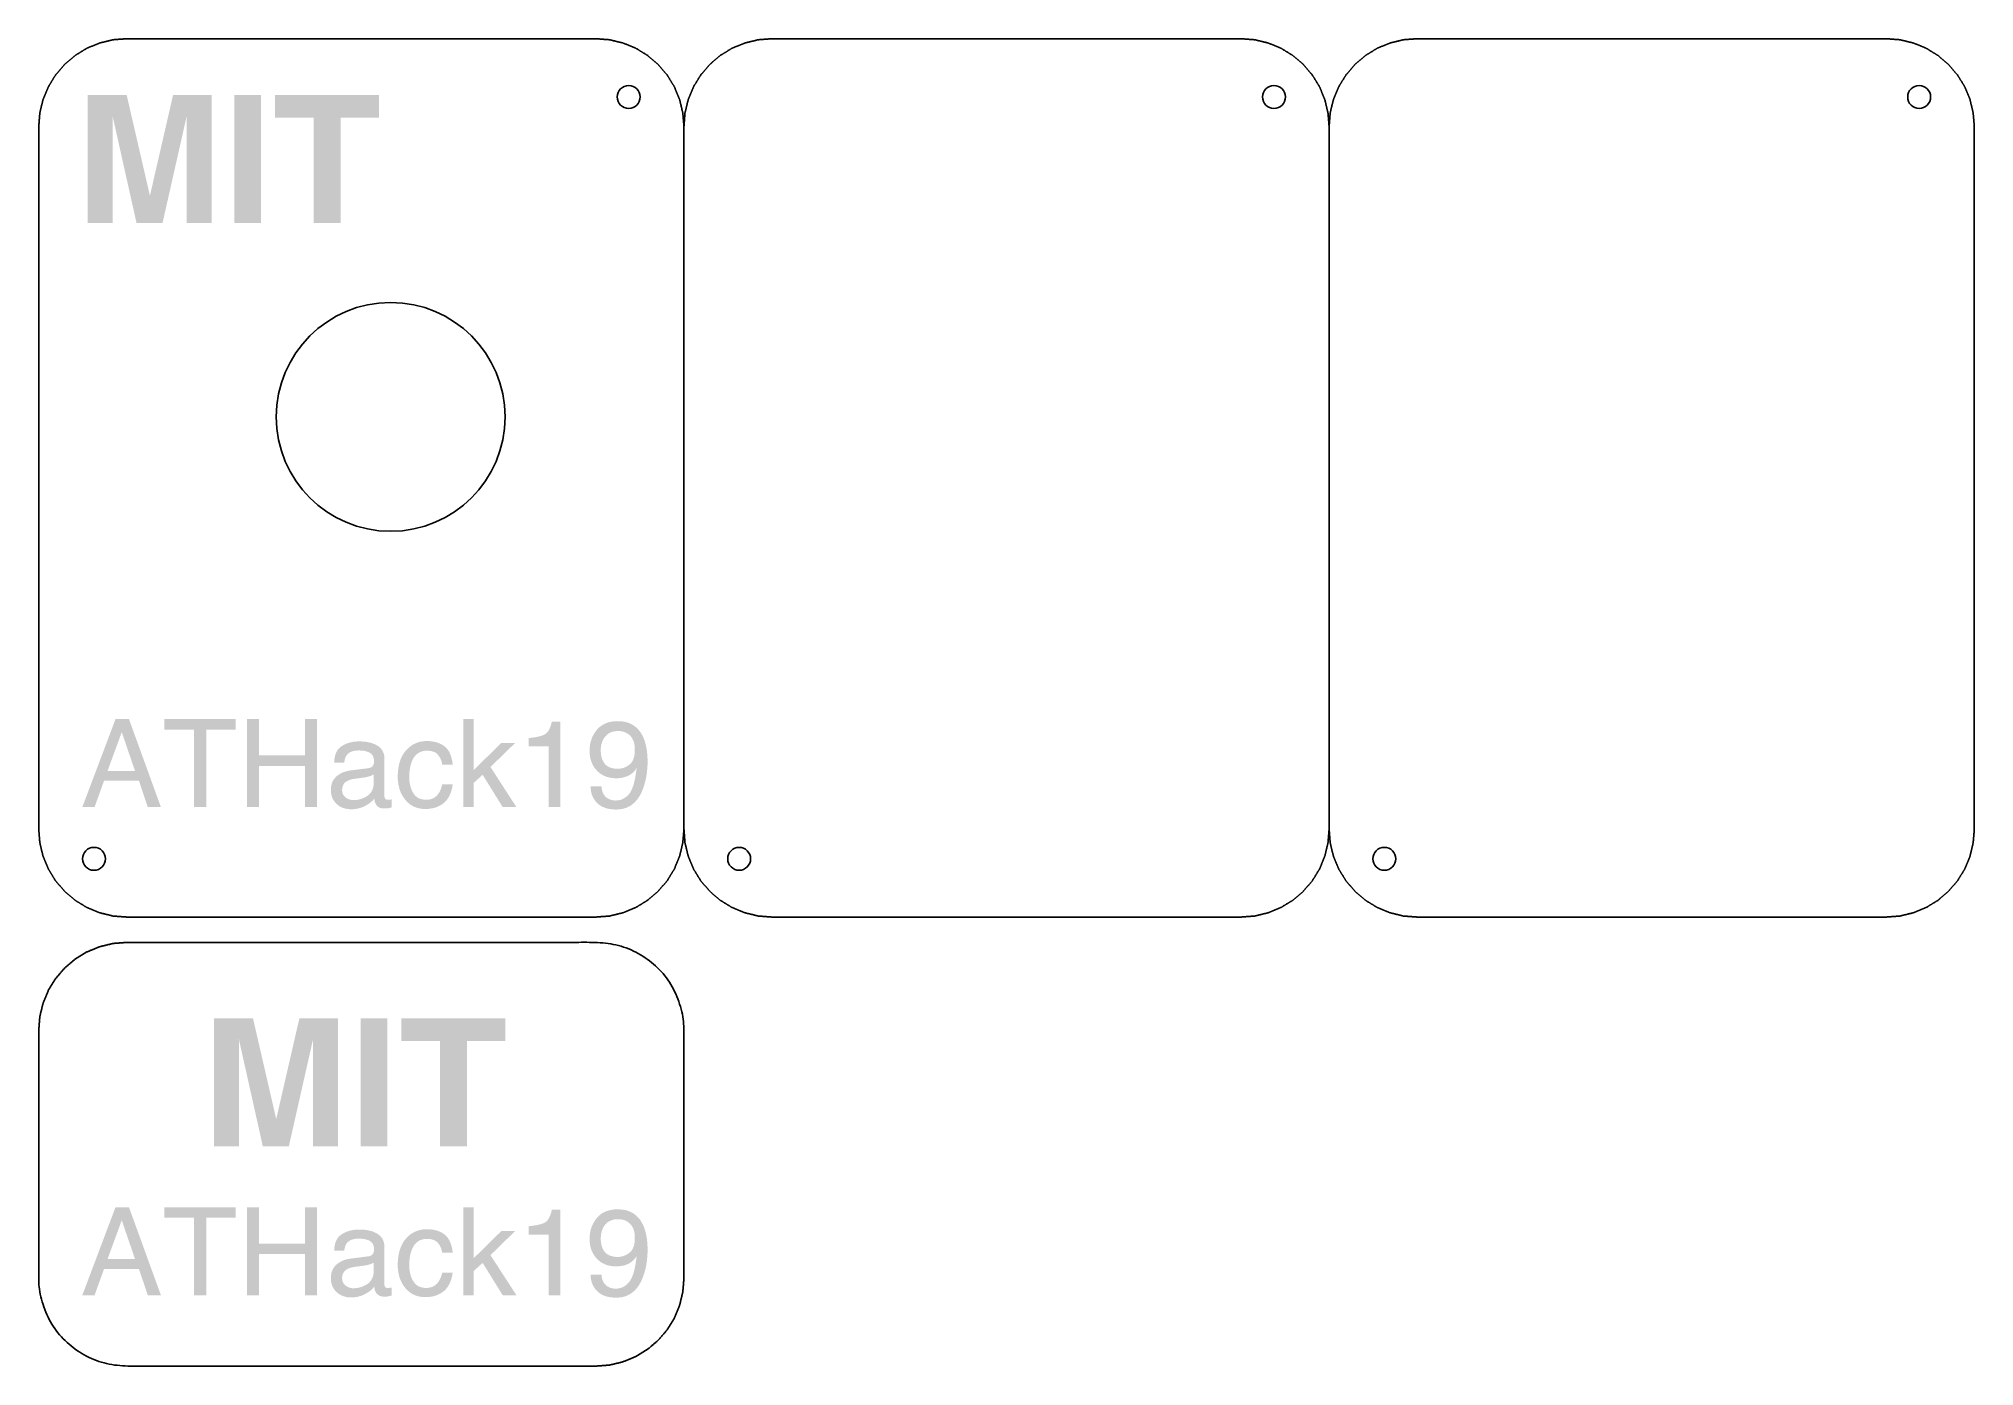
# Model space of a CAD drawing. Header units: millimetres. Extents: x 137 to 357, y -51 to 100.
import ezdxf

# ---------------------------------------------------------------- set-up
doc = ezdxf.new("R2010")
doc.units = ezdxf.units.MM
doc.header["$MEASUREMENT"] = 0
doc.layers.add('Cut', color=178, linetype='Continuous', true_color=0x000000)
doc.layers.add('Mark', color=1, linetype='Continuous', true_color=0xfb0207)

msp = doc.modelspace()

# ---------------------------------------------------------------- hatches: boundary and pattern name
at = {"layer": 'Mark', "extrusion": (0, 0, -1)}
for points in [[(-152.02, 93.4), (-156.39, 93.4), (-156.39, 78.85), (-153.56, 78.85), (-153.56, 88.69), (-153.57, 89.88), (-153.58, 91.06), (-150.82, 78.85), (-147.87, 78.85), (-145.14, 91.06), (-145.15, 89.88), (-145.16, 88.69), (-145.16, 78.85), (-142.32, 78.85), (-142.32, 93.4), (-146.75, 93.4), (-149.39, 81.96)], [(-162, 78.85), (-158.98, 78.85), (-158.98, 93.4), (-162, 93.4)], [(-175.4, 93.4), (-175.4, 90.82), (-171.05, 90.82), (-171.05, 78.85), (-167.99, 78.85), (-167.99, 90.82), (-163.61, 90.82), (-163.61, 93.4)], [(-166.37, -11.51), (-170.74, -11.51), (-170.74, -26.06), (-167.91, -26.06), (-167.91, -16.22), (-167.92, -15.03), (-167.93, -13.85), (-165.17, -26.06), (-162.22, -26.06), (-159.49, -13.85), (-159.5, -15.03), (-159.51, -16.22), (-159.51, -26.06), (-156.68, -26.06), (-156.68, -11.51), (-161.1, -11.51), (-163.74, -22.95)], [(-176.35, -26.06), (-173.33, -26.06), (-173.33, -11.51), (-176.35, -11.51)], [(-189.75, -11.51), (-189.75, -14.08), (-185.4, -14.08), (-185.4, -26.06), (-182.34, -26.06), (-182.34, -14.08), (-177.97, -14.08), (-177.97, -11.51)]]:
    msp.add_hatch(color=256, dxfattribs=at).paths.add_polyline_path(points, flags=0)
at = {"layer": 'Mark'}
h = msp.add_hatch(color=256, dxfattribs=at)
h.paths.add_polyline_path([(145.48, 22.49), (141.71, 12.49), (143.1, 12.49), (144.18, 15.49), (148.14, 15.49), (149.15, 12.49), (150.64, 12.49), (147.01, 22.49)], flags=0)
h.paths.add_polyline_path([(147.7, 16.59), (146.19, 21.01), (144.57, 16.59)], flags=0)
for points in [[(159.15, 22.49), (151.03, 22.49), (151.03, 21.3), (154.4, 21.3), (154.4, 12.49), (155.78, 12.49), (155.78, 21.3), (159.15, 21.3)], [(160.42, 22.49), (160.42, 12.49), (161.79, 12.49), (161.79, 17.17), (166.99, 17.17), (166.99, 12.49), (168.36, 12.49), (168.36, 22.49), (166.99, 22.49), (166.99, 18.36), (161.79, 18.36), (161.79, 22.49)], [(184.99, 22.49), (184.99, 12.49), (186.16, 12.49), (186.16, 15.23), (187.19, 16.17), (189.47, 12.49), (191.03, 12.49), (188.08, 17.05), (190.88, 19.78), (189.31, 19.78), (186.16, 16.69), (186.16, 22.49)], [(192.42, 19.4), (194.71, 19.4), (194.71, 12.49), (196.02, 12.49), (196.02, 22.2), (195.06, 22.2), (195.02, 22.06), (194.99, 21.93), (194.95, 21.81), (194.91, 21.69), (194.89, 21.63), (194.87, 21.58), (194.85, 21.52), (194.82, 21.47), (194.8, 21.42), (194.78, 21.37), (194.75, 21.32), (194.73, 21.28), (194.71, 21.23), (194.68, 21.19), (194.65, 21.15), (194.63, 21.11), (194.6, 21.07), (194.57, 21.04), (194.55, 21), (194.52, 20.97), (194.49, 20.94), (194.47, 20.93), (194.46, 20.91), (194.44, 20.9), (194.43, 20.88), (194.41, 20.87), (194.4, 20.86), (194.38, 20.84), (194.37, 20.83), (194.35, 20.82), (194.34, 20.81), (194.32, 20.8), (194.3, 20.79), (194.29, 20.78), (194.27, 20.77), (194.24, 20.75), (194.2, 20.73), (194.17, 20.71), (194.13, 20.69), (194.09, 20.68), (194.05, 20.66), (194, 20.64), (193.96, 20.63), (193.87, 20.6), (193.77, 20.57), (193.66, 20.54), (193.55, 20.51), (193.43, 20.48), (193.3, 20.46), (193.17, 20.43), (193.03, 20.41), (192.74, 20.37), (192.42, 20.34)], [(180.86, 20), (180.77, 19.99), (180.68, 19.99), (180.59, 19.99), (180.5, 19.98), (180.42, 19.97), (180.33, 19.96), (180.25, 19.94), (180.17, 19.93), (180.08, 19.91), (180, 19.89), (179.92, 19.87), (179.84, 19.84), (179.77, 19.82), (179.69, 19.79), (179.61, 19.76), (179.54, 19.73), (179.47, 19.69), (179.39, 19.66), (179.32, 19.62), (179.25, 19.58), (179.18, 19.53), (179.11, 19.49), (179.04, 19.44), (178.98, 19.39), (178.91, 19.34), (178.85, 19.29), (178.78, 19.23), (178.72, 19.18), (178.66, 19.12), (178.6, 19.06), (178.54, 18.99), (178.48, 18.93), (178.42, 18.86), (178.37, 18.79), (178.31, 18.72), (178.26, 18.65), (178.21, 18.57), (178.16, 18.5), (178.12, 18.42), (178.07, 18.34), (178.03, 18.26), (177.99, 18.18), (177.95, 18.09), (177.91, 18.01), (177.88, 17.92), (177.84, 17.83), (177.81, 17.74), (177.78, 17.64), (177.75, 17.55), (177.73, 17.45), (177.7, 17.36), (177.68, 17.26), (177.66, 17.16), (177.64, 17.05), (177.62, 16.95), (177.61, 16.84), (177.59, 16.74), (177.58, 16.63), (177.56, 16.4), (177.55, 16.17), (177.55, 15.94), (177.55, 15.74), (177.55, 15.65), (177.56, 15.55), (177.57, 15.46), (177.58, 15.37), (177.59, 15.28), (177.6, 15.19), (177.61, 15.1), (177.63, 15.01), (177.65, 14.92), (177.67, 14.84), (177.69, 14.75), (177.71, 14.67), (177.73, 14.58), (177.76, 14.5), (177.79, 14.42), (177.82, 14.34), (177.85, 14.26), (177.88, 14.18), (177.91, 14.11), (177.95, 14.03), (177.99, 13.96), (178.03, 13.88), (178.07, 13.81), (178.11, 13.74), (178.15, 13.67), (178.2, 13.6), (178.25, 13.53), (178.29, 13.46), (178.35, 13.39), (178.4, 13.33), (178.45, 13.26), (178.51, 13.2), (178.56, 13.14), (178.62, 13.08), (178.68, 13.03), (178.74, 12.97), (178.8, 12.92), (178.86, 12.87), (178.92, 12.82), (178.99, 12.78), (179.05, 12.73), (179.12, 12.69), (179.18, 12.65), (179.25, 12.61), (179.32, 12.58), (179.39, 12.54), (179.47, 12.51), (179.54, 12.48), (179.61, 12.45), (179.69, 12.43), (179.76, 12.41), (179.84, 12.38), (179.92, 12.37), (180, 12.35), (180.08, 12.33), (180.16, 12.32), (180.25, 12.31), (180.33, 12.3), (180.42, 12.29), (180.5, 12.29), (180.59, 12.28), (180.68, 12.28), (180.84, 12.29), (180.91, 12.29), (180.99, 12.29), (181.06, 12.3), (181.14, 12.31), (181.21, 12.31), (181.29, 12.32), (181.36, 12.34), (181.43, 12.35), (181.5, 12.36), (181.57, 12.38), (181.64, 12.39), (181.7, 12.41), (181.77, 12.43), (181.84, 12.45), (181.9, 12.47), (181.97, 12.49), (182.03, 12.52), (182.09, 12.54), (182.15, 12.57), (182.21, 12.6), (182.27, 12.63), (182.33, 12.66), (182.39, 12.69), (182.45, 12.73), (182.5, 12.76), (182.56, 12.8), (182.61, 12.83), (182.66, 12.87), (182.72, 12.91), (182.77, 12.95), (182.82, 13), (182.87, 13.04), (182.92, 13.09), (182.96, 13.13), (183.01, 13.18), (183.05, 13.23), (183.1, 13.28), (183.14, 13.34), (183.18, 13.39), (183.22, 13.45), (183.26, 13.51), (183.29, 13.57), (183.33, 13.63), (183.37, 13.69), (183.4, 13.75), (183.43, 13.82), (183.46, 13.89), (183.49, 13.95), (183.52, 14.02), (183.55, 14.1), (183.58, 14.17), (183.6, 14.24), (183.63, 14.32), (183.65, 14.4), (183.67, 14.48), (183.69, 14.56), (183.71, 14.64), (183.73, 14.72), (183.76, 14.9), (183.79, 15.07), (182.6, 15.07), (182.58, 14.97), (182.55, 14.88), (182.52, 14.78), (182.5, 14.69), (182.46, 14.6), (182.43, 14.51), (182.4, 14.43), (182.36, 14.35), (182.34, 14.31), (182.32, 14.27), (182.3, 14.23), (182.28, 14.2), (182.26, 14.16), (182.23, 14.12), (182.21, 14.09), (182.19, 14.05), (182.16, 14.02), (182.14, 13.98), (182.11, 13.95), (182.09, 13.92), (182.06, 13.89), (182.04, 13.86), (182.01, 13.83), (181.98, 13.8), (181.95, 13.77), (181.92, 13.74), (181.9, 13.71), (181.87, 13.69), (181.83, 13.66), (181.8, 13.64), (181.77, 13.62), (181.74, 13.59), (181.71, 13.57), (181.67, 13.55), (181.64, 13.53), (181.6, 13.51), (181.57, 13.5), (181.53, 13.48), (181.49, 13.46), (181.46, 13.45), (181.42, 13.43), (181.38, 13.42), (181.34, 13.41), (181.3, 13.4), (181.26, 13.39), (181.22, 13.38), (181.18, 13.37), (181.13, 13.36), (181.09, 13.35), (181.05, 13.35), (181, 13.34), (180.96, 13.34), (180.91, 13.33), (180.87, 13.33), (180.82, 13.33), (180.77, 13.33), (180.71, 13.33), (180.65, 13.33), (180.59, 13.34), (180.53, 13.34), (180.48, 13.35), (180.42, 13.36), (180.36, 13.37), (180.31, 13.38), (180.26, 13.39), (180.2, 13.4), (180.15, 13.42), (180.1, 13.44), (180.05, 13.45), (180.01, 13.47), (179.96, 13.5), (179.91, 13.52), (179.87, 13.54), (179.85, 13.55), (179.82, 13.57), (179.8, 13.58), (179.78, 13.59), (179.76, 13.61), (179.74, 13.62), (179.72, 13.64), (179.7, 13.65), (179.68, 13.67), (179.66, 13.68), (179.64, 13.7), (179.62, 13.72), (179.58, 13.75), (179.54, 13.79), (179.51, 13.83), (179.47, 13.86), (179.44, 13.9), (179.41, 13.95), (179.38, 13.99), (179.35, 14.03), (179.32, 14.08), (179.29, 14.13), (179.26, 14.17), (179.23, 14.22), (179.21, 14.27), (179.18, 14.32), (179.16, 14.37), (179.14, 14.42), (179.11, 14.48), (179.09, 14.53), (179.07, 14.58), (179.05, 14.64), (179.03, 14.69), (179.02, 14.75), (179, 14.8), (178.98, 14.86), (178.97, 14.92), (178.94, 15.03), (178.92, 15.15), (178.9, 15.27), (178.88, 15.4), (178.87, 15.53), (178.86, 15.66), (178.86, 15.79), (178.85, 15.92), (178.86, 16.06), (178.86, 16.19), (178.87, 16.32), (178.87, 16.45), (178.89, 16.57), (178.9, 16.69), (178.92, 16.81), (178.94, 16.93), (178.96, 17.04), (178.98, 17.15), (179.01, 17.26), (179.04, 17.36), (179.07, 17.47), (179.1, 17.56), (179.14, 17.66), (179.18, 17.76), (179.21, 17.83), (179.25, 17.89), (179.28, 17.96), (179.32, 18.02), (179.35, 18.09), (179.39, 18.14), (179.43, 18.2), (179.47, 18.26), (179.5, 18.28), (179.52, 18.31), (179.54, 18.33), (179.56, 18.36), (179.58, 18.38), (179.61, 18.41), (179.63, 18.43), (179.65, 18.45), (179.68, 18.47), (179.7, 18.5), (179.72, 18.52), (179.75, 18.54), (179.77, 18.56), (179.8, 18.58), (179.83, 18.6), (179.85, 18.61), (179.88, 18.63), (179.9, 18.65), (179.93, 18.66), (179.96, 18.68), (179.99, 18.7), (180.01, 18.71), (180.04, 18.72), (180.07, 18.74), (180.1, 18.75), (180.13, 18.76), (180.16, 18.78), (180.19, 18.79), (180.22, 18.8), (180.25, 18.81), (180.28, 18.82), (180.31, 18.83), (180.34, 18.84), (180.37, 18.84), (180.41, 18.85), (180.44, 18.86), (180.47, 18.87), (180.51, 18.87), (180.54, 18.88), (180.57, 18.88), (180.64, 18.89), (180.71, 18.89), (180.78, 18.9), (180.86, 18.9), (180.96, 18.9), (181.01, 18.9), (181.06, 18.89), (181.11, 18.89), (181.16, 18.88), (181.21, 18.88), (181.25, 18.87), (181.3, 18.86), (181.35, 18.86), (181.39, 18.85), (181.43, 18.84), (181.47, 18.83), (181.52, 18.81), (181.56, 18.8), (181.6, 18.79), (181.63, 18.77), (181.67, 18.76), (181.71, 18.74), (181.74, 18.73), (181.78, 18.71), (181.81, 18.69), (181.85, 18.67), (181.88, 18.65), (181.91, 18.63), (181.94, 18.6), (181.97, 18.58), (182, 18.56), (182.02, 18.53), (182.05, 18.51), (182.08, 18.48), (182.1, 18.45), (182.12, 18.43), (182.15, 18.4), (182.17, 18.37), (182.19, 18.34), (182.22, 18.31), (182.24, 18.28), (182.26, 18.25), (182.28, 18.22), (182.3, 18.18), (182.32, 18.15), (182.33, 18.12), (182.35, 18.09), (182.37, 18.05), (182.39, 18.02), (182.4, 17.99), (182.42, 17.95), (182.43, 17.92), (182.45, 17.88), (182.48, 17.81), (182.5, 17.73), (182.53, 17.66), (182.55, 17.58), (182.57, 17.5), (182.58, 17.42), (182.6, 17.33), (183.79, 17.33), (183.77, 17.51), (183.74, 17.69), (183.73, 17.77), (183.71, 17.85), (183.69, 17.93), (183.67, 18.01), (183.65, 18.09), (183.63, 18.16), (183.61, 18.24), (183.59, 18.31), (183.56, 18.38), (183.53, 18.45), (183.51, 18.52), (183.48, 18.58), (183.45, 18.64), (183.42, 18.71), (183.39, 18.77), (183.35, 18.83), (183.32, 18.88), (183.28, 18.94), (183.25, 18.99), (183.21, 19.04), (183.17, 19.09), (183.13, 19.14), (183.09, 19.19), (183.04, 19.23), (183, 19.28), (182.95, 19.32), (182.91, 19.36), (182.86, 19.4), (182.81, 19.43), (182.76, 19.47), (182.71, 19.5), (182.66, 19.54), (182.61, 19.57), (182.55, 19.6), (182.5, 19.63), (182.44, 19.66), (182.39, 19.69), (182.33, 19.71), (182.27, 19.74), (182.22, 19.76), (182.16, 19.78), (182.1, 19.81), (182.03, 19.83), (181.97, 19.85), (181.91, 19.86), (181.85, 19.88), (181.78, 19.9), (181.71, 19.91), (181.65, 19.92), (181.58, 19.94), (181.51, 19.95), (181.44, 19.96), (181.37, 19.97), (181.3, 19.97), (181.16, 19.99), (181.01, 19.99)], [(159.15, -32.97), (151.03, -32.97), (151.03, -34.16), (154.4, -34.16), (154.4, -42.97), (155.78, -42.97), (155.78, -34.16), (159.15, -34.16)], [(160.42, -32.97), (160.42, -42.97), (161.79, -42.97), (161.79, -38.29), (166.99, -38.29), (166.99, -42.97), (168.36, -42.97), (168.36, -32.97), (166.99, -32.97), (166.99, -37.1), (161.79, -37.1), (161.79, -32.97)], [(184.99, -32.97), (184.99, -42.97), (186.16, -42.97), (186.16, -40.23), (187.19, -39.29), (189.47, -42.97), (191.03, -42.97), (188.08, -38.41), (190.88, -35.68), (189.31, -35.68), (186.16, -38.78), (186.16, -32.97)], [(192.42, -36.07), (194.71, -36.07), (194.71, -42.97), (196.02, -42.97), (196.02, -33.26), (195.06, -33.26), (195.02, -33.4), (194.99, -33.53), (194.95, -33.66), (194.91, -33.78), (194.89, -33.83), (194.87, -33.89), (194.85, -33.94), (194.82, -33.99), (194.8, -34.04), (194.78, -34.09), (194.75, -34.14), (194.73, -34.19), (194.71, -34.23), (194.68, -34.27), (194.65, -34.31), (194.63, -34.35), (194.6, -34.39), (194.57, -34.43), (194.55, -34.46), (194.52, -34.49), (194.49, -34.52), (194.47, -34.54), (194.46, -34.55), (194.44, -34.57), (194.43, -34.58), (194.41, -34.59), (194.4, -34.61), (194.38, -34.62), (194.37, -34.63), (194.35, -34.64), (194.34, -34.66), (194.32, -34.67), (194.3, -34.68), (194.29, -34.69), (194.27, -34.7), (194.24, -34.71), (194.2, -34.73), (194.17, -34.75), (194.13, -34.77), (194.09, -34.79), (194.05, -34.8), (194, -34.82), (193.96, -34.84), (193.87, -34.87), (193.77, -34.9), (193.66, -34.93), (193.55, -34.96), (193.43, -34.98), (193.3, -35.01), (193.17, -35.03), (193.03, -35.05), (192.74, -35.09), (192.42, -35.13)], [(180.86, -35.47), (180.77, -35.47), (180.68, -35.47), (180.59, -35.48), (180.5, -35.49), (180.42, -35.49), (180.33, -35.51), (180.25, -35.52), (180.17, -35.54), (180.08, -35.55), (180, -35.57), (179.92, -35.6), (179.84, -35.62), (179.77, -35.65), (179.69, -35.67), (179.61, -35.7), (179.54, -35.74), (179.47, -35.77), (179.39, -35.81), (179.32, -35.85), (179.25, -35.89), (179.18, -35.93), (179.11, -35.97), (179.04, -36.02), (178.98, -36.07), (178.91, -36.12), (178.85, -36.17), (178.78, -36.23), (178.72, -36.29), (178.66, -36.35), (178.6, -36.41), (178.54, -36.47), (178.48, -36.54), (178.42, -36.61), (178.37, -36.67), (178.31, -36.75), (178.26, -36.82), (178.21, -36.89), (178.16, -36.97), (178.12, -37.05), (178.07, -37.13), (178.03, -37.21), (177.99, -37.29), (177.95, -37.37), (177.91, -37.46), (177.88, -37.55), (177.84, -37.64), (177.81, -37.73), (177.78, -37.82), (177.75, -37.91), (177.73, -38.01), (177.7, -38.11), (177.68, -38.21), (177.66, -38.31), (177.64, -38.41), (177.62, -38.51), (177.61, -38.62), (177.59, -38.73), (177.58, -38.84), (177.56, -39.06), (177.55, -39.29), (177.55, -39.53), (177.55, -39.72), (177.55, -39.81), (177.56, -39.91), (177.57, -40), (177.58, -40.09), (177.59, -40.19), (177.6, -40.28), (177.61, -40.37), (177.63, -40.45), (177.65, -40.54), (177.67, -40.63), (177.69, -40.71), (177.71, -40.8), (177.73, -40.88), (177.76, -40.96), (177.79, -41.04), (177.82, -41.12), (177.85, -41.2), (177.88, -41.28), (177.91, -41.36), (177.95, -41.43), (177.99, -41.51), (178.03, -41.58), (178.07, -41.65), (178.11, -41.73), (178.15, -41.8), (178.2, -41.87), (178.25, -41.94), (178.29, -42), (178.35, -42.07), (178.4, -42.14), (178.45, -42.2), (178.51, -42.26), (178.56, -42.32), (178.62, -42.38), (178.68, -42.44), (178.74, -42.49), (178.8, -42.54), (178.86, -42.59), (178.92, -42.64), (178.99, -42.69), (179.05, -42.73), (179.12, -42.77), (179.18, -42.81), (179.25, -42.85), (179.32, -42.89), (179.39, -42.92), (179.47, -42.95), (179.54, -42.98), (179.61, -43.01), (179.69, -43.03), (179.76, -43.06), (179.84, -43.08), (179.92, -43.1), (180, -43.12), (180.08, -43.13), (180.16, -43.14), (180.25, -43.16), (180.33, -43.17), (180.42, -43.17), (180.5, -43.18), (180.59, -43.18), (180.68, -43.18), (180.84, -43.18), (180.91, -43.18), (180.99, -43.17), (181.06, -43.17), (181.14, -43.16), (181.21, -43.15), (181.29, -43.14), (181.36, -43.13), (181.43, -43.12), (181.5, -43.1), (181.57, -43.09), (181.64, -43.07), (181.7, -43.05), (181.77, -43.03), (181.84, -43.01), (181.9, -42.99), (181.97, -42.97), (182.03, -42.95), (182.09, -42.92), (182.15, -42.89), (182.21, -42.86), (182.27, -42.84), (182.33, -42.8), (182.39, -42.77), (182.45, -42.74), (182.5, -42.7), (182.56, -42.67), (182.61, -42.63), (182.66, -42.59), (182.72, -42.55), (182.77, -42.51), (182.82, -42.47), (182.87, -42.42), (182.92, -42.38), (182.96, -42.33), (183.01, -42.28), (183.05, -42.23), (183.1, -42.18), (183.14, -42.13), (183.18, -42.07), (183.22, -42.02), (183.26, -41.96), (183.29, -41.9), (183.33, -41.84), (183.37, -41.78), (183.4, -41.71), (183.43, -41.65), (183.46, -41.58), (183.49, -41.51), (183.52, -41.44), (183.55, -41.37), (183.58, -41.3), (183.6, -41.22), (183.63, -41.14), (183.65, -41.07), (183.67, -40.99), (183.69, -40.91), (183.71, -40.82), (183.73, -40.74), (183.76, -40.57), (183.79, -40.39), (182.6, -40.39), (182.58, -40.49), (182.55, -40.59), (182.52, -40.68), (182.5, -40.77), (182.46, -40.86), (182.43, -40.95), (182.4, -41.03), (182.36, -41.11), (182.34, -41.15), (182.32, -41.19), (182.3, -41.23), (182.28, -41.27), (182.26, -41.31), (182.23, -41.34), (182.21, -41.38), (182.19, -41.41), (182.16, -41.45), (182.14, -41.48), (182.11, -41.51), (182.09, -41.54), (182.06, -41.58), (182.04, -41.61), (182.01, -41.64), (181.98, -41.67), (181.95, -41.7), (181.92, -41.72), (181.9, -41.75), (181.87, -41.78), (181.83, -41.8), (181.8, -41.83), (181.77, -41.85), (181.74, -41.87), (181.71, -41.89), (181.67, -41.91), (181.64, -41.93), (181.6, -41.95), (181.57, -41.97), (181.53, -41.99), (181.49, -42), (181.46, -42.02), (181.42, -42.03), (181.38, -42.04), (181.34, -42.06), (181.3, -42.07), (181.26, -42.08), (181.22, -42.09), (181.18, -42.1), (181.13, -42.1), (181.09, -42.11), (181.05, -42.12), (181, -42.12), (180.96, -42.13), (180.91, -42.13), (180.87, -42.13), (180.82, -42.13), (180.77, -42.13), (180.71, -42.13), (180.65, -42.13), (180.59, -42.13), (180.53, -42.12), (180.48, -42.11), (180.42, -42.11), (180.36, -42.1), (180.31, -42.09), (180.26, -42.07), (180.2, -42.06), (180.15, -42.04), (180.1, -42.03), (180.05, -42.01), (180.01, -41.99), (179.96, -41.97), (179.91, -41.95), (179.87, -41.92), (179.85, -41.91), (179.82, -41.9), (179.8, -41.88), (179.78, -41.87), (179.76, -41.86), (179.74, -41.84), (179.72, -41.83), (179.7, -41.81), (179.68, -41.8), (179.66, -41.78), (179.64, -41.76), (179.62, -41.75), (179.58, -41.71), (179.54, -41.68), (179.51, -41.64), (179.47, -41.6), (179.44, -41.56), (179.41, -41.52), (179.38, -41.48), (179.35, -41.43), (179.32, -41.38), (179.29, -41.34), (179.26, -41.29), (179.23, -41.24), (179.21, -41.19), (179.18, -41.14), (179.16, -41.09), (179.14, -41.04), (179.11, -40.99), (179.09, -40.94), (179.07, -40.88), (179.05, -40.83), (179.03, -40.77), (179.02, -40.72), (179, -40.66), (178.98, -40.61), (178.97, -40.55), (178.94, -40.43), (178.92, -40.31), (178.9, -40.19), (178.88, -40.07), (178.87, -39.94), (178.86, -39.81), (178.86, -39.68), (178.85, -39.54), (178.86, -39.4), (178.86, -39.27), (178.87, -39.14), (178.87, -39.02), (178.89, -38.89), (178.9, -38.77), (178.92, -38.65), (178.94, -38.54), (178.96, -38.42), (178.98, -38.31), (179.01, -38.21), (179.04, -38.1), (179.07, -38), (179.1, -37.9), (179.14, -37.8), (179.18, -37.71), (179.21, -37.64), (179.25, -37.57), (179.28, -37.5), (179.32, -37.44), (179.35, -37.38), (179.39, -37.32), (179.43, -37.26), (179.47, -37.21), (179.5, -37.18), (179.52, -37.16), (179.54, -37.13), (179.56, -37.11), (179.58, -37.08), (179.61, -37.06), (179.63, -37.03), (179.65, -37.01), (179.68, -36.99), (179.7, -36.97), (179.72, -36.95), (179.75, -36.93), (179.77, -36.91), (179.8, -36.89), (179.83, -36.87), (179.85, -36.85), (179.88, -36.83), (179.9, -36.82), (179.93, -36.8), (179.96, -36.78), (179.99, -36.77), (180.01, -36.75), (180.04, -36.74), (180.07, -36.73), (180.1, -36.71), (180.13, -36.7), (180.16, -36.69), (180.19, -36.68), (180.22, -36.67), (180.25, -36.66), (180.28, -36.65), (180.31, -36.64), (180.34, -36.63), (180.37, -36.62), (180.41, -36.61), (180.44, -36.61), (180.47, -36.6), (180.51, -36.59), (180.54, -36.59), (180.57, -36.58), (180.64, -36.57), (180.71, -36.57), (180.78, -36.57), (180.86, -36.56), (180.96, -36.57), (181.01, -36.57), (181.06, -36.57), (181.11, -36.58), (181.16, -36.58), (181.21, -36.59), (181.25, -36.59), (181.3, -36.6), (181.35, -36.61), (181.39, -36.62), (181.43, -36.63), (181.47, -36.64), (181.52, -36.65), (181.56, -36.66), (181.6, -36.68), (181.63, -36.69), (181.67, -36.71), (181.71, -36.72), (181.74, -36.74), (181.78, -36.76), (181.81, -36.78), (181.85, -36.8), (181.88, -36.82), (181.91, -36.84), (181.94, -36.86), (181.97, -36.88), (182, -36.91), (182.02, -36.93), (182.05, -36.96), (182.08, -36.98), (182.1, -37.01), (182.12, -37.04), (182.15, -37.07), (182.17, -37.1), (182.19, -37.13), (182.22, -37.16), (182.24, -37.19), (182.26, -37.22), (182.28, -37.25), (182.3, -37.28), (182.32, -37.31), (182.33, -37.34), (182.35, -37.38), (182.37, -37.41), (182.39, -37.44), (182.4, -37.48), (182.42, -37.51), (182.43, -37.55), (182.45, -37.58), (182.48, -37.66), (182.5, -37.73), (182.53, -37.81), (182.55, -37.89), (182.57, -37.97), (182.58, -38.05), (182.6, -38.13), (183.79, -38.13), (183.77, -37.95), (183.74, -37.78), (183.73, -37.69), (183.71, -37.61), (183.69, -37.53), (183.67, -37.45), (183.65, -37.38), (183.63, -37.3), (183.61, -37.23), (183.59, -37.15), (183.56, -37.08), (183.53, -37.02), (183.51, -36.95), (183.48, -36.88), (183.45, -36.82), (183.42, -36.76), (183.39, -36.7), (183.35, -36.64), (183.32, -36.58), (183.28, -36.53), (183.25, -36.47), (183.21, -36.42), (183.17, -36.37), (183.13, -36.32), (183.09, -36.28), (183.04, -36.23), (183, -36.19), (182.95, -36.15), (182.91, -36.11), (182.86, -36.07), (182.81, -36.03), (182.76, -36), (182.71, -35.96), (182.66, -35.93), (182.61, -35.9), (182.55, -35.86), (182.5, -35.83), (182.44, -35.81), (182.39, -35.78), (182.33, -35.75), (182.27, -35.73), (182.22, -35.7), (182.16, -35.68), (182.1, -35.66), (182.03, -35.64), (181.97, -35.62), (181.91, -35.6), (181.85, -35.58), (181.78, -35.57), (181.71, -35.55), (181.65, -35.54), (181.58, -35.53), (181.51, -35.52), (181.44, -35.51), (181.37, -35.5), (181.3, -35.49), (181.16, -35.48), (181.01, -35.47)]]:
    msp.add_hatch(color=256, dxfattribs=at).paths.add_polyline_path(points, flags=0)
h = msp.add_hatch(color=256, dxfattribs=at)
h.paths.add_polyline_path([(200.69, 14.85), (199.45, 14.85), (199.45, 14.78), (199.46, 14.71), (199.46, 14.64), (199.46, 14.57), (199.47, 14.51), (199.48, 14.44), (199.49, 14.37), (199.5, 14.31), (199.51, 14.24), (199.53, 14.18), (199.54, 14.12), (199.56, 14.05), (199.58, 13.99), (199.59, 13.93), (199.62, 13.87), (199.64, 13.81), (199.66, 13.76), (199.69, 13.7), (199.71, 13.64), (199.74, 13.59), (199.77, 13.53), (199.8, 13.48), (199.84, 13.42), (199.87, 13.37), (199.91, 13.32), (199.94, 13.26), (199.98, 13.21), (200.02, 13.16), (200.06, 13.11), (200.1, 13.07), (200.15, 13.02), (200.19, 12.97), (200.24, 12.92), (200.29, 12.88), (200.34, 12.84), (200.39, 12.79), (200.44, 12.75), (200.5, 12.72), (200.55, 12.68), (200.61, 12.64), (200.67, 12.61), (200.73, 12.58), (200.79, 12.54), (200.85, 12.51), (200.91, 12.49), (200.98, 12.46), (201.04, 12.43), (201.11, 12.41), (201.18, 12.39), (201.25, 12.36), (201.32, 12.34), (201.39, 12.33), (201.46, 12.31), (201.54, 12.29), (201.62, 12.28), (201.69, 12.27), (201.77, 12.26), (201.85, 12.25), (201.94, 12.24), (202.02, 12.23), (202.1, 12.23), (202.19, 12.22), (202.37, 12.22), (202.5, 12.22), (202.56, 12.23), (202.63, 12.23), (202.69, 12.24), (202.76, 12.24), (202.82, 12.25), (202.88, 12.26), (202.94, 12.27), (203, 12.28), (203.06, 12.29), (203.12, 12.3), (203.18, 12.32), (203.24, 12.33), (203.3, 12.35), (203.35, 12.37), (203.41, 12.38), (203.47, 12.4), (203.52, 12.42), (203.58, 12.45), (203.63, 12.47), (203.68, 12.49), (203.74, 12.52), (203.79, 12.54), (203.84, 12.57), (203.89, 12.6), (203.94, 12.63), (203.99, 12.66), (204.04, 12.69), (204.09, 12.73), (204.14, 12.76), (204.19, 12.8), (204.23, 12.83), (204.28, 12.87), (204.33, 12.91), (204.37, 12.95), (204.42, 12.99), (204.46, 13.03), (204.5, 13.08), (204.55, 13.12), (204.59, 13.17), (204.63, 13.21), (204.67, 13.26), (204.71, 13.31), (204.75, 13.36), (204.79, 13.41), (204.83, 13.46), (204.87, 13.52), (204.94, 13.63), (205.01, 13.74), (205.08, 13.86), (205.15, 13.98), (205.21, 14.11), (205.27, 14.24), (205.33, 14.38), (205.39, 14.52), (205.45, 14.7), (205.51, 14.87), (205.57, 15.05), (205.62, 15.24), (205.67, 15.43), (205.72, 15.62), (205.76, 15.81), (205.79, 16.01), (205.82, 16.21), (205.85, 16.41), (205.87, 16.62), (205.89, 16.82), (205.91, 17.04), (205.92, 17.25), (205.92, 17.47), (205.93, 17.69), (205.92, 17.89), (205.92, 18.08), (205.91, 18.27), (205.9, 18.45), (205.88, 18.63), (205.86, 18.81), (205.84, 18.98), (205.81, 19.15), (205.78, 19.31), (205.75, 19.47), (205.71, 19.62), (205.67, 19.77), (205.63, 19.92), (205.58, 20.06), (205.53, 20.2), (205.48, 20.34), (205.43, 20.45), (205.37, 20.57), (205.31, 20.68), (205.25, 20.79), (205.19, 20.89), (205.16, 20.94), (205.13, 20.99), (205.09, 21.04), (205.06, 21.08), (205.03, 21.13), (204.99, 21.18), (204.95, 21.22), (204.92, 21.26), (204.88, 21.31), (204.84, 21.35), (204.8, 21.39), (204.76, 21.43), (204.72, 21.47), (204.68, 21.51), (204.64, 21.54), (204.6, 21.58), (204.56, 21.61), (204.52, 21.65), (204.47, 21.68), (204.43, 21.71), (204.38, 21.74), (204.34, 21.78), (204.29, 21.8), (204.24, 21.83), (204.2, 21.86), (204.15, 21.89), (204.1, 21.91), (204.05, 21.94), (204, 21.96), (203.95, 21.99), (203.9, 22.01), (203.85, 22.03), (203.79, 22.05), (203.74, 22.07), (203.69, 22.09), (203.63, 22.1), (203.58, 22.12), (203.52, 22.14), (203.46, 22.15), (203.41, 22.16), (203.35, 22.18), (203.29, 22.19), (203.17, 22.21), (203.05, 22.23), (202.92, 22.24), (202.8, 22.25), (202.67, 22.25), (202.54, 22.26), (202.44, 22.25), (202.34, 22.25), (202.25, 22.25), (202.15, 22.24), (202.06, 22.23), (201.97, 22.22), (201.88, 22.21), (201.8, 22.19), (201.71, 22.18), (201.62, 22.16), (201.54, 22.14), (201.46, 22.11), (201.38, 22.09), (201.3, 22.06), (201.22, 22.03), (201.15, 22), (201.08, 21.97), (201, 21.94), (200.93, 21.9), (200.86, 21.86), (200.8, 21.82), (200.73, 21.78), (200.66, 21.73), (200.6, 21.69), (200.54, 21.64), (200.48, 21.59), (200.42, 21.54), (200.36, 21.48), (200.31, 21.43), (200.25, 21.37), (200.2, 21.31), (200.15, 21.25), (200.1, 21.18), (200.05, 21.12), (200, 21.06), (199.96, 20.99), (199.91, 20.93), (199.87, 20.86), (199.83, 20.79), (199.79, 20.72), (199.76, 20.66), (199.72, 20.59), (199.69, 20.52), (199.65, 20.45), (199.62, 20.38), (199.59, 20.3), (199.57, 20.23), (199.54, 20.16), (199.52, 20.09), (199.49, 20.01), (199.47, 19.94), (199.45, 19.86), (199.43, 19.79), (199.42, 19.71), (199.4, 19.63), (199.39, 19.56), (199.38, 19.48), (199.37, 19.4), (199.36, 19.32), (199.35, 19.24), (199.34, 19.16), (199.34, 19.08), (199.34, 19), (199.34, 18.91), (199.34, 18.83), (199.34, 18.74), (199.34, 18.66), (199.35, 18.58), (199.36, 18.49), (199.37, 18.41), (199.38, 18.33), (199.39, 18.25), (199.4, 18.18), (199.42, 18.1), (199.43, 18.02), (199.45, 17.95), (199.47, 17.87), (199.49, 17.8), (199.52, 17.73), (199.54, 17.66), (199.57, 17.59), (199.6, 17.52), (199.63, 17.45), (199.66, 17.38), (199.69, 17.32), (199.72, 17.25), (199.76, 17.19), (199.8, 17.12), (199.84, 17.06), (199.88, 17), (199.92, 16.94), (199.97, 16.88), (200.01, 16.82), (200.06, 16.76), (200.11, 16.71), (200.16, 16.65), (200.21, 16.6), (200.26, 16.55), (200.32, 16.5), (200.37, 16.45), (200.43, 16.4), (200.49, 16.35), (200.54, 16.31), (200.6, 16.27), (200.67, 16.23), (200.73, 16.19), (200.79, 16.15), (200.86, 16.12), (200.92, 16.08), (200.99, 16.05), (201.06, 16.02), (201.12, 15.99), (201.2, 15.97), (201.27, 15.94), (201.34, 15.92), (201.41, 15.9), (201.49, 15.88), (201.56, 15.86), (201.64, 15.84), (201.72, 15.83), (201.8, 15.82), (201.88, 15.81), (201.96, 15.8), (202.04, 15.79), (202.13, 15.78), (202.21, 15.78), (202.3, 15.78), (202.39, 15.77), (202.47, 15.78), (202.56, 15.78), (202.64, 15.78), (202.73, 15.79), (202.81, 15.8), (202.89, 15.81), (202.98, 15.82), (203.06, 15.84), (203.14, 15.86), (203.22, 15.88), (203.3, 15.9), (203.38, 15.92), (203.45, 15.95), (203.53, 15.98), (203.61, 16), (203.68, 16.04), (203.72, 16.05), (203.76, 16.07), (203.79, 16.09), (203.83, 16.11), (203.87, 16.13), (203.9, 16.15), (203.94, 16.17), (203.97, 16.19), (204.01, 16.21), (204.04, 16.24), (204.07, 16.26), (204.11, 16.29), (204.14, 16.31), (204.17, 16.34), (204.21, 16.37), (204.24, 16.39), (204.27, 16.42), (204.3, 16.45), (204.33, 16.48), (204.36, 16.51), (204.39, 16.55), (204.42, 16.58), (204.45, 16.61), (204.48, 16.65), (204.53, 16.72), (204.59, 16.79), (204.64, 16.87), (204.69, 16.95), (204.62, 16.41), (204.58, 16.16), (204.54, 15.92), (204.5, 15.69), (204.45, 15.48), (204.4, 15.27), (204.35, 15.08), (204.29, 14.9), (204.26, 14.82), (204.23, 14.73), (204.2, 14.66), (204.17, 14.58), (204.14, 14.51), (204.1, 14.43), (204.07, 14.37), (204.04, 14.3), (204, 14.24), (203.97, 14.18), (203.93, 14.12), (203.91, 14.1), (203.89, 14.07), (203.87, 14.05), (203.85, 14.02), (203.84, 14), (203.82, 13.97), (203.78, 13.93), (203.74, 13.89), (203.7, 13.84), (203.66, 13.8), (203.62, 13.76), (203.57, 13.73), (203.53, 13.69), (203.49, 13.65), (203.45, 13.62), (203.4, 13.59), (203.36, 13.56), (203.32, 13.53), (203.27, 13.5), (203.22, 13.47), (203.18, 13.45), (203.13, 13.43), (203.09, 13.4), (203.04, 13.38), (202.99, 13.36), (202.94, 13.35), (202.89, 13.33), (202.84, 13.31), (202.79, 13.3), (202.74, 13.29), (202.69, 13.28), (202.64, 13.27), (202.59, 13.26), (202.53, 13.25), (202.48, 13.25), (202.43, 13.25), (202.37, 13.24), (202.32, 13.24), (202.26, 13.24), (202.2, 13.25), (202.15, 13.25), (202.09, 13.26), (202.03, 13.26), (201.98, 13.27), (201.93, 13.28), (201.87, 13.29), (201.82, 13.31), (201.77, 13.32), (201.72, 13.34), (201.67, 13.36), (201.62, 13.38), (201.57, 13.4), (201.52, 13.42), (201.47, 13.45), (201.43, 13.47), (201.39, 13.5), (201.34, 13.52), (201.32, 13.54), (201.3, 13.55), (201.28, 13.57), (201.26, 13.58), (201.24, 13.6), (201.23, 13.61), (201.21, 13.63), (201.19, 13.65), (201.17, 13.66), (201.15, 13.68), (201.14, 13.7), (201.12, 13.71), (201.1, 13.73), (201.09, 13.75), (201.07, 13.77), (201.05, 13.79), (201.04, 13.81), (201.02, 13.83), (201.01, 13.85), (200.99, 13.87), (200.98, 13.89), (200.97, 13.91), (200.95, 13.93), (200.94, 13.95), (200.93, 13.97), (200.91, 13.99), (200.89, 14.04), (200.87, 14.08), (200.85, 14.13), (200.83, 14.18), (200.81, 14.23), (200.79, 14.28), (200.78, 14.33), (200.76, 14.38), (200.75, 14.44), (200.74, 14.49), (200.73, 14.55), (200.72, 14.61), (200.71, 14.66), (200.7, 14.72), (200.7, 14.79)], flags=0)
h.paths.add_polyline_path([(202.55, 16.85), (202.6, 16.85), (202.64, 16.85), (202.69, 16.85), (202.73, 16.86), (202.77, 16.86), (202.82, 16.87), (202.86, 16.87), (202.91, 16.88), (202.95, 16.89), (202.99, 16.9), (203.04, 16.91), (203.08, 16.92), (203.12, 16.93), (203.16, 16.94), (203.21, 16.96), (203.25, 16.97), (203.29, 16.99), (203.33, 17), (203.37, 17.02), (203.41, 17.04), (203.45, 17.06), (203.49, 17.08), (203.53, 17.1), (203.57, 17.12), (203.61, 17.14), (203.65, 17.17), (203.69, 17.19), (203.73, 17.22), (203.77, 17.24), (203.81, 17.27), (203.84, 17.3), (203.88, 17.33), (203.9, 17.35), (203.92, 17.36), (203.94, 17.38), (203.95, 17.39), (203.97, 17.41), (203.99, 17.43), (204.01, 17.44), (204.02, 17.46), (204.04, 17.48), (204.05, 17.5), (204.07, 17.52), (204.09, 17.54), (204.1, 17.55), (204.12, 17.57), (204.13, 17.59), (204.14, 17.61), (204.16, 17.64), (204.17, 17.66), (204.2, 17.7), (204.22, 17.74), (204.25, 17.79), (204.27, 17.84), (204.29, 17.89), (204.31, 17.94), (204.33, 17.99), (204.35, 18.04), (204.37, 18.1), (204.38, 18.15), (204.4, 18.21), (204.41, 18.27), (204.42, 18.33), (204.44, 18.39), (204.45, 18.45), (204.45, 18.52), (204.46, 18.58), (204.47, 18.65), (204.47, 18.72), (204.48, 18.79), (204.48, 18.86), (204.48, 19.01), (204.48, 19.14), (204.48, 19.27), (204.47, 19.33), (204.46, 19.39), (204.46, 19.45), (204.45, 19.51), (204.44, 19.57), (204.43, 19.63), (204.42, 19.68), (204.41, 19.74), (204.39, 19.79), (204.38, 19.84), (204.36, 19.9), (204.35, 19.95), (204.33, 20), (204.31, 20.04), (204.29, 20.09), (204.27, 20.14), (204.25, 20.18), (204.23, 20.23), (204.2, 20.27), (204.18, 20.31), (204.15, 20.35), (204.13, 20.39), (204.1, 20.43), (204.07, 20.47), (204.04, 20.51), (204.01, 20.54), (203.98, 20.58), (203.94, 20.61), (203.91, 20.64), (203.87, 20.68), (203.84, 20.71), (203.8, 20.73), (203.77, 20.76), (203.73, 20.79), (203.69, 20.82), (203.65, 20.84), (203.61, 20.87), (203.58, 20.89), (203.54, 20.91), (203.49, 20.93), (203.45, 20.95), (203.41, 20.97), (203.37, 20.99), (203.33, 21.01), (203.28, 21.02), (203.24, 21.04), (203.2, 21.05), (203.15, 21.06), (203.1, 21.08), (203.06, 21.09), (203.01, 21.1), (202.96, 21.11), (202.92, 21.11), (202.87, 21.12), (202.82, 21.13), (202.77, 21.13), (202.72, 21.13), (202.67, 21.14), (202.62, 21.14), (202.56, 21.14), (202.51, 21.14), (202.45, 21.14), (202.4, 21.13), (202.34, 21.13), (202.29, 21.12), (202.24, 21.12), (202.19, 21.11), (202.14, 21.1), (202.09, 21.09), (202.04, 21.08), (201.99, 21.07), (201.94, 21.05), (201.89, 21.04), (201.85, 21.02), (201.8, 21.01), (201.76, 20.99), (201.71, 20.97), (201.67, 20.95), (201.63, 20.93), (201.59, 20.9), (201.54, 20.88), (201.5, 20.85), (201.46, 20.83), (201.42, 20.8), (201.39, 20.77), (201.35, 20.74), (201.31, 20.71), (201.28, 20.68), (201.24, 20.64), (201.21, 20.61), (201.17, 20.57), (201.14, 20.54), (201.11, 20.5), (201.07, 20.46), (201.04, 20.42), (201.01, 20.38), (200.99, 20.34), (200.96, 20.3), (200.93, 20.25), (200.91, 20.21), (200.88, 20.17), (200.86, 20.12), (200.84, 20.07), (200.82, 20.03), (200.8, 19.98), (200.78, 19.93), (200.76, 19.88), (200.74, 19.83), (200.73, 19.78), (200.71, 19.73), (200.7, 19.68), (200.68, 19.63), (200.67, 19.57), (200.66, 19.52), (200.65, 19.46), (200.64, 19.4), (200.64, 19.35), (200.63, 19.29), (200.62, 19.23), (200.62, 19.17), (200.61, 19.11), (200.61, 19.05), (200.61, 18.93), (200.61, 18.81), (200.62, 18.69), (200.63, 18.58), (200.63, 18.53), (200.64, 18.47), (200.65, 18.42), (200.66, 18.37), (200.66, 18.32), (200.68, 18.27), (200.69, 18.22), (200.7, 18.17), (200.71, 18.12), (200.73, 18.07), (200.74, 18.02), (200.76, 17.98), (200.77, 17.93), (200.79, 17.89), (200.81, 17.84), (200.83, 17.8), (200.85, 17.76), (200.87, 17.72), (200.89, 17.68), (200.92, 17.64), (200.94, 17.6), (200.96, 17.56), (200.99, 17.52), (201.02, 17.48), (201.04, 17.45), (201.07, 17.41), (201.1, 17.38), (201.13, 17.34), (201.16, 17.31), (201.2, 17.28), (201.23, 17.25), (201.27, 17.22), (201.3, 17.19), (201.34, 17.17), (201.38, 17.14), (201.42, 17.12), (201.46, 17.09), (201.5, 17.07), (201.54, 17.05), (201.58, 17.03), (201.63, 17.01), (201.67, 16.99), (201.72, 16.97), (201.77, 16.96), (201.82, 16.94), (201.87, 16.93), (201.92, 16.92), (201.97, 16.91), (202.02, 16.89), (202.08, 16.89), (202.13, 16.88), (202.19, 16.87), (202.25, 16.86), (202.31, 16.86), (202.36, 16.86), (202.43, 16.85), (202.49, 16.85)], flags=0)
h = msp.add_hatch(color=256, dxfattribs=at)
h.paths.add_polyline_path([(174.2, 16.91), (172.24, 16.67), (172.12, 16.65), (171.99, 16.63), (171.87, 16.6), (171.75, 16.57), (171.64, 16.54), (171.58, 16.53), (171.53, 16.51), (171.47, 16.49), (171.42, 16.47), (171.37, 16.45), (171.31, 16.43), (171.26, 16.41), (171.21, 16.39), (171.16, 16.36), (171.11, 16.34), (171.06, 16.31), (171.02, 16.29), (170.97, 16.26), (170.92, 16.23), (170.88, 16.2), (170.83, 16.17), (170.79, 16.14), (170.75, 16.11), (170.71, 16.08), (170.66, 16.05), (170.62, 16.01), (170.58, 15.98), (170.54, 15.94), (170.51, 15.91), (170.47, 15.87), (170.43, 15.83), (170.4, 15.79), (170.37, 15.75), (170.34, 15.71), (170.31, 15.67), (170.28, 15.63), (170.25, 15.59), (170.22, 15.54), (170.2, 15.5), (170.17, 15.45), (170.15, 15.4), (170.13, 15.36), (170.11, 15.31), (170.09, 15.26), (170.07, 15.21), (170.05, 15.16), (170.04, 15.1), (170.02, 15.05), (170.01, 15), (170, 14.94), (169.99, 14.89), (169.98, 14.83), (169.97, 14.77), (169.97, 14.71), (169.96, 14.65), (169.96, 14.59), (169.95, 14.53), (169.95, 14.47), (169.95, 14.41), (169.95, 14.35), (169.95, 14.29), (169.96, 14.24), (169.96, 14.18), (169.97, 14.12), (169.97, 14.07), (169.98, 14.02), (169.99, 13.96), (170, 13.91), (170.01, 13.86), (170.03, 13.81), (170.04, 13.76), (170.06, 13.71), (170.07, 13.66), (170.09, 13.61), (170.11, 13.56), (170.13, 13.51), (170.15, 13.46), (170.18, 13.42), (170.2, 13.37), (170.23, 13.32), (170.25, 13.28), (170.28, 13.24), (170.31, 13.19), (170.34, 13.15), (170.37, 13.11), (170.41, 13.06), (170.44, 13.02), (170.48, 12.98), (170.52, 12.94), (170.55, 12.9), (170.59, 12.86), (170.63, 12.83), (170.67, 12.79), (170.72, 12.75), (170.76, 12.72), (170.8, 12.69), (170.85, 12.66), (170.89, 12.62), (170.94, 12.59), (170.98, 12.57), (171.03, 12.54), (171.08, 12.51), (171.13, 12.49), (171.18, 12.47), (171.23, 12.44), (171.28, 12.42), (171.33, 12.4), (171.38, 12.38), (171.43, 12.37), (171.49, 12.35), (171.54, 12.34), (171.6, 12.32), (171.65, 12.31), (171.71, 12.3), (171.77, 12.29), (171.82, 12.28), (171.88, 12.27), (171.94, 12.26), (172, 12.26), (172.06, 12.25), (172.13, 12.25), (172.19, 12.25), (172.25, 12.25), (172.36, 12.25), (172.46, 12.25), (172.56, 12.26), (172.66, 12.27), (172.76, 12.28), (172.86, 12.3), (172.96, 12.32), (173.06, 12.34), (173.16, 12.36), (173.25, 12.39), (173.34, 12.42), (173.44, 12.45), (173.53, 12.49), (173.62, 12.52), (173.71, 12.57), (173.8, 12.61), (173.88, 12.65), (173.97, 12.7), (174.05, 12.75), (174.13, 12.8), (174.2, 12.85), (174.28, 12.9), (174.35, 12.95), (174.42, 13), (174.48, 13.06), (174.54, 13.11), (174.61, 13.17), (174.66, 13.22), (174.72, 13.28), (174.77, 13.34), (174.82, 13.4), (174.87, 13.46), (174.89, 13.35), (174.9, 13.3), (174.91, 13.25), (174.92, 13.21), (174.93, 13.16), (174.94, 13.12), (174.95, 13.07), (174.97, 13.03), (174.98, 12.99), (175, 12.95), (175.01, 12.92), (175.03, 12.88), (175.05, 12.85), (175.06, 12.83), (175.06, 12.82), (175.07, 12.8), (175.08, 12.79), (175.1, 12.76), (175.12, 12.73), (175.14, 12.71), (175.16, 12.68), (175.18, 12.66), (175.2, 12.63), (175.22, 12.61), (175.24, 12.6), (175.25, 12.59), (175.26, 12.58), (175.27, 12.57), (175.28, 12.56), (175.3, 12.55), (175.31, 12.54), (175.32, 12.53), (175.33, 12.52), (175.35, 12.51), (175.36, 12.5), (175.37, 12.5), (175.39, 12.49), (175.4, 12.48), (175.43, 12.46), (175.46, 12.45), (175.48, 12.44), (175.51, 12.42), (175.54, 12.41), (175.58, 12.4), (175.61, 12.39), (175.64, 12.38), (175.67, 12.37), (175.71, 12.37), (175.74, 12.36), (175.78, 12.35), (175.81, 12.35), (175.85, 12.34), (175.89, 12.34), (175.92, 12.34), (175.96, 12.34), (176, 12.34), (176.12, 12.34), (176.23, 12.34), (176.28, 12.34), (176.33, 12.35), (176.37, 12.35), (176.41, 12.36), (176.45, 12.36), (176.49, 12.37), (176.54, 12.38), (176.59, 12.39), (176.71, 12.42), (176.85, 12.46), (176.85, 13.36), (176.79, 13.36), (176.73, 13.35), (176.68, 13.34), (176.63, 13.33), (176.58, 13.33), (176.53, 13.33), (176.49, 13.32), (176.44, 13.32), (176.41, 13.32), (176.38, 13.33), (176.37, 13.33), (176.36, 13.33), (176.34, 13.33), (176.33, 13.33), (176.32, 13.33), (176.3, 13.34), (176.29, 13.34), (176.28, 13.34), (176.27, 13.34), (176.26, 13.35), (176.25, 13.35), (176.24, 13.35), (176.23, 13.36), (176.22, 13.36), (176.21, 13.36), (176.2, 13.37), (176.19, 13.37), (176.19, 13.37), (176.18, 13.38), (176.18, 13.38), (176.18, 13.38), (176.17, 13.38), (176.17, 13.39), (176.16, 13.39), (176.16, 13.39), (176.16, 13.39), (176.15, 13.4), (176.15, 13.4), (176.15, 13.4), (176.14, 13.41), (176.14, 13.41), (176.14, 13.41), (176.13, 13.42), (176.13, 13.42), (176.13, 13.42), (176.12, 13.43), (176.12, 13.43), (176.12, 13.43), (176.12, 13.44), (176.11, 13.44), (176.11, 13.45), (176.1, 13.45), (176.1, 13.46), (176.1, 13.47), (176.09, 13.48), (176.09, 13.49), (176.08, 13.49), (176.08, 13.5), (176.08, 13.51), (176.07, 13.52), (176.07, 13.53), (176.07, 13.54), (176.06, 13.55), (176.06, 13.56), (176.06, 13.56), (176.06, 13.57), (176.05, 13.58), (176.05, 13.59), (176.05, 13.6), (176.05, 13.61), (176.04, 13.63), (176.04, 13.66), (176.04, 13.68), (176.04, 13.7), (176.04, 13.72), (176.04, 13.75), (176.04, 17.95), (176.03, 18.01), (176.03, 18.07), (176.03, 18.14), (176.02, 18.2), (176.02, 18.26), (176.01, 18.32), (176, 18.37), (175.99, 18.43), (175.97, 18.49), (175.96, 18.54), (175.94, 18.59), (175.92, 18.65), (175.9, 18.7), (175.88, 18.75), (175.86, 18.8), (175.84, 18.84), (175.82, 18.87), (175.81, 18.89), (175.8, 18.92), (175.78, 18.94), (175.77, 18.96), (175.75, 18.98), (175.74, 19.01), (175.72, 19.03), (175.71, 19.05), (175.69, 19.07), (175.68, 19.09), (175.66, 19.11), (175.62, 19.15), (175.59, 19.19), (175.55, 19.23), (175.51, 19.27), (175.47, 19.3), (175.43, 19.34), (175.38, 19.37), (175.34, 19.41), (175.29, 19.44), (175.24, 19.47), (175.19, 19.5), (175.14, 19.53), (175.08, 19.56), (175.03, 19.59), (174.98, 19.61), (174.92, 19.64), (174.86, 19.66), (174.81, 19.69), (174.75, 19.71), (174.69, 19.73), (174.63, 19.75), (174.57, 19.77), (174.51, 19.79), (174.44, 19.81), (174.38, 19.82), (174.31, 19.84), (174.18, 19.87), (174.05, 19.89), (173.91, 19.91), (173.76, 19.93), (173.61, 19.94), (173.46, 19.95), (173.31, 19.96), (173.15, 19.96), (173.01, 19.96), (172.88, 19.95), (172.74, 19.94), (172.61, 19.93), (172.48, 19.91), (172.35, 19.89), (172.29, 19.87), (172.23, 19.86), (172.17, 19.85), (172.11, 19.83), (172.05, 19.81), (171.99, 19.79), (171.93, 19.78), (171.87, 19.76), (171.81, 19.73), (171.75, 19.71), (171.69, 19.69), (171.64, 19.66), (171.58, 19.64), (171.52, 19.61), (171.47, 19.59), (171.41, 19.56), (171.36, 19.53), (171.31, 19.5), (171.25, 19.47), (171.2, 19.43), (171.17, 19.42), (171.15, 19.4), (171.12, 19.38), (171.1, 19.36), (171.07, 19.35), (171.05, 19.33), (171.02, 19.31), (171, 19.29), (170.98, 19.27), (170.96, 19.25), (170.93, 19.23), (170.91, 19.21), (170.89, 19.19), (170.87, 19.16), (170.85, 19.14), (170.83, 19.12), (170.81, 19.1), (170.79, 19.07), (170.77, 19.05), (170.75, 19.02), (170.73, 19), (170.72, 18.97), (170.7, 18.95), (170.68, 18.92), (170.67, 18.9), (170.65, 18.87), (170.62, 18.81), (170.59, 18.76), (170.56, 18.7), (170.53, 18.64), (170.51, 18.58), (170.48, 18.52), (170.46, 18.45), (170.44, 18.39), (170.42, 18.32), (170.41, 18.25), (170.39, 18.18), (170.38, 18.11), (170.37, 18.03), (170.35, 17.96), (170.35, 17.88), (170.34, 17.8), (170.33, 17.72), (170.33, 17.64), (170.32, 17.56), (171.47, 17.56), (171.48, 17.63), (171.49, 17.7), (171.5, 17.76), (171.51, 17.82), (171.53, 17.88), (171.54, 17.94), (171.56, 18), (171.58, 18.05), (171.59, 18.11), (171.6, 18.13), (171.61, 18.16), (171.62, 18.18), (171.64, 18.2), (171.65, 18.23), (171.66, 18.25), (171.67, 18.27), (171.68, 18.29), (171.69, 18.31), (171.71, 18.33), (171.72, 18.35), (171.73, 18.37), (171.75, 18.39), (171.76, 18.41), (171.79, 18.44), (171.8, 18.46), (171.81, 18.47), (171.83, 18.49), (171.84, 18.5), (171.86, 18.52), (171.87, 18.53), (171.88, 18.54), (171.9, 18.56), (171.92, 18.57), (171.93, 18.58), (171.95, 18.6), (171.96, 18.61), (171.98, 18.62), (172, 18.64), (172.03, 18.66), (172.07, 18.68), (172.1, 18.7), (172.14, 18.72), (172.18, 18.74), (172.22, 18.76), (172.26, 18.78), (172.3, 18.8), (172.34, 18.81), (172.39, 18.83), (172.43, 18.84), (172.48, 18.85), (172.53, 18.87), (172.58, 18.88), (172.63, 18.89), (172.68, 18.89), (172.73, 18.9), (172.78, 18.91), (172.84, 18.91), (172.89, 18.92), (172.95, 18.92), (173, 18.92), (173.06, 18.93), (173.12, 18.93), (173.22, 18.93), (173.32, 18.92), (173.42, 18.92), (173.51, 18.91), (173.6, 18.9), (173.69, 18.89), (173.78, 18.87), (173.86, 18.86), (173.9, 18.85), (173.93, 18.84), (173.97, 18.83), (174.01, 18.82), (174.05, 18.8), (174.08, 18.79), (174.12, 18.78), (174.15, 18.77), (174.18, 18.75), (174.22, 18.74), (174.25, 18.73), (174.28, 18.71), (174.31, 18.69), (174.34, 18.68), (174.37, 18.66), (174.4, 18.64), (174.43, 18.63), (174.45, 18.61), (174.48, 18.59), (174.5, 18.57), (174.53, 18.55), (174.55, 18.53), (174.57, 18.5), (174.58, 18.49), (174.59, 18.48), (174.6, 18.47), (174.61, 18.46), (174.62, 18.45), (174.63, 18.43), (174.64, 18.42), (174.65, 18.41), (174.66, 18.4), (174.67, 18.38), (174.68, 18.37), (174.69, 18.36), (174.7, 18.34), (174.7, 18.33), (174.72, 18.3), (174.73, 18.28), (174.75, 18.25), (174.76, 18.22), (174.77, 18.19), (174.78, 18.16), (174.79, 18.13), (174.8, 18.09), (174.81, 18.06), (174.82, 18.03), (174.82, 17.99), (174.83, 17.96), (174.83, 17.92), (174.84, 17.89), (174.84, 17.85), (174.84, 17.81), (174.84, 17.77), (174.84, 17.74), (174.84, 17.7), (174.84, 17.66), (174.84, 17.63), (174.84, 17.59), (174.84, 17.56), (174.83, 17.53), (174.83, 17.49), (174.82, 17.46), (174.82, 17.44), (174.81, 17.41), (174.81, 17.38), (174.8, 17.36), (174.79, 17.34), (174.79, 17.33), (174.79, 17.32), (174.78, 17.31), (174.78, 17.3), (174.77, 17.29), (174.77, 17.28), (174.76, 17.27), (174.75, 17.25), (174.74, 17.23), (174.74, 17.22), (174.73, 17.21), (174.73, 17.2), (174.72, 17.19), (174.72, 17.19), (174.71, 17.18), (174.71, 17.17), (174.7, 17.16), (174.69, 17.15), (174.69, 17.15), (174.68, 17.14), (174.67, 17.13), (174.67, 17.12), (174.66, 17.12), (174.65, 17.11), (174.65, 17.1), (174.64, 17.1), (174.63, 17.09), (174.62, 17.08), (174.62, 17.08), (174.61, 17.07), (174.6, 17.06), (174.58, 17.05), (174.57, 17.04), (174.55, 17.03), (174.53, 17.02), (174.51, 17.01), (174.49, 17), (174.47, 16.99), (174.45, 16.98), (174.43, 16.97), (174.41, 16.96), (174.39, 16.95), (174.37, 16.95), (174.35, 16.94), (174.32, 16.93), (174.3, 16.93), (174.27, 16.92), (174.25, 16.92), (174.22, 16.92)], flags=0)
h.paths.add_polyline_path([(171.23, 14.43), (171.23, 14.4), (171.23, 14.37), (171.23, 14.34), (171.24, 14.3), (171.24, 14.27), (171.24, 14.24), (171.25, 14.21), (171.25, 14.18), (171.26, 14.15), (171.27, 14.12), (171.28, 14.1), (171.28, 14.07), (171.29, 14.04), (171.3, 14.01), (171.31, 13.99), (171.33, 13.96), (171.34, 13.93), (171.35, 13.91), (171.37, 13.88), (171.38, 13.86), (171.4, 13.83), (171.41, 13.81), (171.43, 13.79), (171.45, 13.76), (171.47, 13.74), (171.49, 13.72), (171.51, 13.7), (171.53, 13.68), (171.55, 13.66), (171.57, 13.64), (171.59, 13.62), (171.62, 13.6), (171.64, 13.58), (171.67, 13.56), (171.69, 13.54), (171.72, 13.52), (171.74, 13.51), (171.77, 13.49), (171.79, 13.48), (171.82, 13.46), (171.85, 13.45), (171.87, 13.43), (171.9, 13.42), (171.93, 13.41), (171.96, 13.4), (171.98, 13.39), (172.01, 13.38), (172.04, 13.37), (172.07, 13.36), (172.1, 13.35), (172.13, 13.34), (172.16, 13.33), (172.19, 13.33), (172.22, 13.32), (172.25, 13.31), (172.28, 13.31), (172.31, 13.3), (172.34, 13.3), (172.37, 13.3), (172.41, 13.29), (172.44, 13.29), (172.47, 13.29), (172.5, 13.29), (172.54, 13.29), (172.62, 13.29), (172.7, 13.29), (172.78, 13.3), (172.86, 13.31), (172.94, 13.32), (173.02, 13.33), (173.09, 13.35), (173.17, 13.36), (173.25, 13.38), (173.33, 13.41), (173.41, 13.43), (173.48, 13.46), (173.56, 13.49), (173.64, 13.52), (173.71, 13.55), (173.79, 13.59), (173.85, 13.62), (173.91, 13.65), (173.97, 13.69), (174.03, 13.72), (174.08, 13.76), (174.14, 13.8), (174.19, 13.84), (174.21, 13.86), (174.24, 13.88), (174.26, 13.9), (174.28, 13.92), (174.31, 13.94), (174.33, 13.96), (174.35, 13.98), (174.37, 14.01), (174.39, 14.03), (174.41, 14.05), (174.43, 14.07), (174.45, 14.1), (174.47, 14.12), (174.49, 14.15), (174.5, 14.17), (174.52, 14.19), (174.54, 14.22), (174.55, 14.24), (174.57, 14.27), (174.59, 14.3), (174.6, 14.32), (174.61, 14.35), (174.63, 14.38), (174.64, 14.4), (174.65, 14.43), (174.67, 14.46), (174.68, 14.49), (174.69, 14.51), (174.7, 14.54), (174.71, 14.57), (174.72, 14.6), (174.73, 14.63), (174.74, 14.66), (174.75, 14.69), (174.75, 14.72), (174.76, 14.75), (174.77, 14.81), (174.79, 14.88), (174.79, 14.94), (174.8, 15.01), (174.81, 15.08), (174.81, 15.15), (174.81, 15.22), (174.81, 16.2), (174.78, 16.19), (174.75, 16.17), (174.72, 16.15), (174.69, 16.14), (174.66, 16.12), (174.62, 16.1), (174.59, 16.09), (174.55, 16.07), (174.52, 16.06), (174.48, 16.04), (174.4, 16.02), (174.32, 15.99), (174.23, 15.97), (174.06, 15.92), (173.97, 15.9), (173.88, 15.88), (173.79, 15.87), (173.71, 15.85), (173.62, 15.84), (173.54, 15.83), (172.8, 15.73), (172.63, 15.71), (172.48, 15.68), (172.41, 15.67), (172.34, 15.65), (172.28, 15.64), (172.21, 15.62), (172.15, 15.6), (172.09, 15.58), (172.04, 15.56), (171.98, 15.54), (171.93, 15.52), (171.88, 15.5), (171.86, 15.49), (171.84, 15.48), (171.82, 15.47), (171.79, 15.45), (171.76, 15.43), (171.73, 15.41), (171.69, 15.39), (171.66, 15.37), (171.63, 15.35), (171.6, 15.32), (171.57, 15.3), (171.55, 15.27), (171.53, 15.26), (171.52, 15.24), (171.51, 15.23), (171.5, 15.22), (171.48, 15.2), (171.47, 15.19), (171.46, 15.18), (171.45, 15.16), (171.44, 15.15), (171.43, 15.13), (171.42, 15.12), (171.41, 15.1), (171.4, 15.09), (171.39, 15.07), (171.38, 15.06), (171.37, 15.04), (171.36, 15.02), (171.35, 15.01), (171.35, 14.99), (171.34, 14.97), (171.33, 14.96), (171.32, 14.94), (171.32, 14.92), (171.31, 14.91), (171.3, 14.87), (171.28, 14.83), (171.27, 14.8), (171.26, 14.76), (171.26, 14.72), (171.25, 14.68), (171.24, 14.64), (171.24, 14.6), (171.23, 14.56), (171.23, 14.52), (171.23, 14.48)], flags=0)
h = msp.add_hatch(color=256, dxfattribs=at)
h.paths.add_polyline_path([(145.48, -32.97), (141.71, -42.97), (143.1, -42.97), (144.18, -39.98), (148.14, -39.98), (149.15, -42.97), (150.64, -42.97), (147.01, -32.97)], flags=0)
h.paths.add_polyline_path([(147.7, -38.87), (146.19, -34.45), (144.57, -38.87)], flags=0)
h = msp.add_hatch(color=256, dxfattribs=at)
h.paths.add_polyline_path([(200.69, -40.62), (199.45, -40.62), (199.45, -40.69), (199.46, -40.75), (199.46, -40.82), (199.46, -40.89), (199.47, -40.96), (199.48, -41.03), (199.49, -41.09), (199.5, -41.16), (199.51, -41.22), (199.53, -41.28), (199.54, -41.35), (199.56, -41.41), (199.58, -41.47), (199.59, -41.53), (199.62, -41.59), (199.64, -41.65), (199.66, -41.71), (199.69, -41.77), (199.71, -41.82), (199.74, -41.88), (199.77, -41.93), (199.8, -41.99), (199.84, -42.04), (199.87, -42.1), (199.91, -42.15), (199.94, -42.2), (199.98, -42.25), (200.02, -42.3), (200.06, -42.35), (200.1, -42.4), (200.15, -42.45), (200.19, -42.49), (200.24, -42.54), (200.29, -42.58), (200.34, -42.63), (200.39, -42.67), (200.44, -42.71), (200.5, -42.75), (200.55, -42.79), (200.61, -42.82), (200.67, -42.86), (200.73, -42.89), (200.79, -42.92), (200.85, -42.95), (200.91, -42.98), (200.98, -43.01), (201.04, -43.03), (201.11, -43.06), (201.18, -43.08), (201.25, -43.1), (201.32, -43.12), (201.39, -43.14), (201.46, -43.15), (201.54, -43.17), (201.62, -43.18), (201.69, -43.2), (201.77, -43.21), (201.85, -43.22), (201.94, -43.22), (202.02, -43.23), (202.1, -43.24), (202.19, -43.24), (202.37, -43.24), (202.5, -43.24), (202.56, -43.24), (202.63, -43.23), (202.69, -43.23), (202.76, -43.22), (202.82, -43.22), (202.88, -43.21), (202.94, -43.2), (203, -43.19), (203.06, -43.17), (203.12, -43.16), (203.18, -43.15), (203.24, -43.13), (203.3, -43.12), (203.35, -43.1), (203.41, -43.08), (203.47, -43.06), (203.52, -43.04), (203.58, -43.02), (203.63, -43), (203.68, -42.97), (203.74, -42.95), (203.79, -42.92), (203.84, -42.89), (203.89, -42.86), (203.94, -42.83), (203.99, -42.8), (204.04, -42.77), (204.09, -42.74), (204.14, -42.7), (204.19, -42.67), (204.23, -42.63), (204.28, -42.59), (204.33, -42.55), (204.37, -42.51), (204.42, -42.47), (204.46, -42.43), (204.5, -42.39), (204.55, -42.34), (204.59, -42.3), (204.63, -42.25), (204.67, -42.2), (204.71, -42.16), (204.75, -42.11), (204.79, -42.05), (204.83, -42), (204.87, -41.95), (204.94, -41.84), (205.01, -41.72), (205.08, -41.6), (205.15, -41.48), (205.21, -41.35), (205.27, -41.22), (205.33, -41.08), (205.39, -40.94), (205.45, -40.77), (205.51, -40.59), (205.57, -40.41), (205.62, -40.23), (205.67, -40.04), (205.72, -39.85), (205.76, -39.65), (205.79, -39.46), (205.82, -39.26), (205.85, -39.06), (205.87, -38.85), (205.89, -38.64), (205.91, -38.43), (205.92, -38.21), (205.92, -37.99), (205.93, -37.77), (205.92, -37.57), (205.92, -37.38), (205.91, -37.19), (205.9, -37.01), (205.88, -36.83), (205.86, -36.65), (205.84, -36.48), (205.81, -36.32), (205.78, -36.15), (205.75, -35.99), (205.71, -35.84), (205.67, -35.69), (205.63, -35.54), (205.58, -35.4), (205.53, -35.26), (205.48, -35.13), (205.43, -35.01), (205.37, -34.9), (205.31, -34.79), (205.25, -34.68), (205.19, -34.58), (205.16, -34.53), (205.13, -34.48), (205.09, -34.43), (205.06, -34.38), (205.03, -34.33), (204.99, -34.29), (204.95, -34.24), (204.92, -34.2), (204.88, -34.16), (204.84, -34.12), (204.8, -34.08), (204.76, -34.04), (204.72, -34), (204.68, -33.96), (204.64, -33.92), (204.6, -33.89), (204.56, -33.85), (204.52, -33.82), (204.47, -33.78), (204.43, -33.75), (204.38, -33.72), (204.34, -33.69), (204.29, -33.66), (204.24, -33.63), (204.2, -33.6), (204.15, -33.58), (204.1, -33.55), (204.05, -33.53), (204, -33.5), (203.95, -33.48), (203.9, -33.46), (203.85, -33.44), (203.79, -33.42), (203.74, -33.4), (203.69, -33.38), (203.63, -33.36), (203.58, -33.34), (203.52, -33.33), (203.46, -33.31), (203.41, -33.3), (203.35, -33.29), (203.29, -33.28), (203.17, -33.26), (203.05, -33.24), (202.92, -33.23), (202.8, -33.22), (202.67, -33.21), (202.54, -33.21), (202.44, -33.21), (202.34, -33.21), (202.25, -33.22), (202.15, -33.22), (202.06, -33.23), (201.97, -33.24), (201.88, -33.26), (201.8, -33.27), (201.71, -33.29), (201.62, -33.31), (201.54, -33.33), (201.46, -33.35), (201.38, -33.38), (201.3, -33.4), (201.22, -33.43), (201.15, -33.46), (201.08, -33.49), (201, -33.53), (200.93, -33.56), (200.86, -33.6), (200.8, -33.64), (200.73, -33.68), (200.66, -33.73), (200.6, -33.78), (200.54, -33.82), (200.48, -33.87), (200.42, -33.93), (200.36, -33.98), (200.31, -34.04), (200.25, -34.09), (200.2, -34.15), (200.15, -34.22), (200.1, -34.28), (200.05, -34.34), (200, -34.41), (199.96, -34.47), (199.91, -34.54), (199.87, -34.61), (199.83, -34.67), (199.79, -34.74), (199.76, -34.81), (199.72, -34.88), (199.69, -34.95), (199.65, -35.02), (199.62, -35.09), (199.59, -35.16), (199.57, -35.23), (199.54, -35.3), (199.52, -35.38), (199.49, -35.45), (199.47, -35.53), (199.45, -35.6), (199.43, -35.68), (199.42, -35.75), (199.4, -35.83), (199.39, -35.91), (199.38, -35.99), (199.37, -36.06), (199.36, -36.14), (199.35, -36.22), (199.34, -36.31), (199.34, -36.39), (199.34, -36.47), (199.34, -36.55), (199.34, -36.64), (199.34, -36.72), (199.34, -36.81), (199.35, -36.89), (199.36, -36.97), (199.37, -37.05), (199.38, -37.13), (199.39, -37.21), (199.4, -37.29), (199.42, -37.37), (199.43, -37.44), (199.45, -37.52), (199.47, -37.59), (199.49, -37.66), (199.52, -37.74), (199.54, -37.81), (199.57, -37.88), (199.6, -37.95), (199.63, -38.01), (199.66, -38.08), (199.69, -38.15), (199.72, -38.21), (199.76, -38.28), (199.8, -38.34), (199.84, -38.4), (199.88, -38.46), (199.92, -38.52), (199.97, -38.58), (200.01, -38.64), (200.06, -38.7), (200.11, -38.76), (200.16, -38.81), (200.21, -38.87), (200.26, -38.92), (200.32, -38.97), (200.37, -39.02), (200.43, -39.06), (200.49, -39.11), (200.54, -39.15), (200.6, -39.2), (200.67, -39.24), (200.73, -39.27), (200.79, -39.31), (200.86, -39.35), (200.92, -39.38), (200.99, -39.41), (201.06, -39.44), (201.12, -39.47), (201.2, -39.5), (201.27, -39.52), (201.34, -39.54), (201.41, -39.57), (201.49, -39.59), (201.56, -39.6), (201.64, -39.62), (201.72, -39.63), (201.8, -39.65), (201.88, -39.66), (201.96, -39.67), (202.04, -39.68), (202.13, -39.68), (202.21, -39.69), (202.3, -39.69), (202.39, -39.69), (202.47, -39.69), (202.56, -39.69), (202.64, -39.68), (202.73, -39.67), (202.81, -39.66), (202.89, -39.65), (202.98, -39.64), (203.06, -39.62), (203.14, -39.61), (203.22, -39.59), (203.3, -39.57), (203.38, -39.54), (203.45, -39.52), (203.53, -39.49), (203.61, -39.46), (203.68, -39.43), (203.72, -39.41), (203.76, -39.39), (203.79, -39.37), (203.83, -39.36), (203.87, -39.34), (203.9, -39.32), (203.94, -39.29), (203.97, -39.27), (204.01, -39.25), (204.04, -39.23), (204.07, -39.2), (204.11, -39.18), (204.14, -39.15), (204.17, -39.12), (204.21, -39.1), (204.24, -39.07), (204.27, -39.04), (204.3, -39.01), (204.33, -38.98), (204.36, -38.95), (204.39, -38.92), (204.42, -38.89), (204.45, -38.85), (204.48, -38.82), (204.53, -38.75), (204.59, -38.67), (204.64, -38.6), (204.69, -38.52), (204.62, -39.05), (204.58, -39.31), (204.54, -39.54), (204.5, -39.77), (204.45, -39.99), (204.4, -40.19), (204.35, -40.38), (204.29, -40.56), (204.26, -40.65), (204.23, -40.73), (204.2, -40.81), (204.17, -40.89), (204.14, -40.96), (204.1, -41.03), (204.07, -41.1), (204.04, -41.16), (204, -41.22), (203.97, -41.28), (203.93, -41.34), (203.91, -41.37), (203.89, -41.39), (203.87, -41.42), (203.85, -41.44), (203.84, -41.47), (203.82, -41.49), (203.78, -41.53), (203.74, -41.58), (203.7, -41.62), (203.66, -41.66), (203.62, -41.7), (203.57, -41.74), (203.53, -41.78), (203.49, -41.81), (203.45, -41.84), (203.4, -41.88), (203.36, -41.91), (203.32, -41.94), (203.27, -41.96), (203.22, -41.99), (203.18, -42.02), (203.13, -42.04), (203.09, -42.06), (203.04, -42.08), (202.99, -42.1), (202.94, -42.12), (202.89, -42.14), (202.84, -42.15), (202.79, -42.16), (202.74, -42.18), (202.69, -42.19), (202.64, -42.2), (202.59, -42.2), (202.53, -42.21), (202.48, -42.22), (202.43, -42.22), (202.37, -42.22), (202.32, -42.22), (202.26, -42.22), (202.2, -42.22), (202.15, -42.21), (202.09, -42.21), (202.03, -42.2), (201.98, -42.19), (201.93, -42.18), (201.87, -42.17), (201.82, -42.16), (201.77, -42.14), (201.72, -42.13), (201.67, -42.11), (201.62, -42.09), (201.57, -42.07), (201.52, -42.04), (201.47, -42.02), (201.43, -41.99), (201.39, -41.97), (201.34, -41.94), (201.32, -41.93), (201.3, -41.91), (201.28, -41.9), (201.26, -41.88), (201.24, -41.87), (201.23, -41.85), (201.21, -41.83), (201.19, -41.82), (201.17, -41.8), (201.15, -41.78), (201.14, -41.77), (201.12, -41.75), (201.1, -41.73), (201.09, -41.71), (201.07, -41.7), (201.05, -41.68), (201.04, -41.66), (201.02, -41.64), (201.01, -41.62), (200.99, -41.6), (200.98, -41.58), (200.97, -41.56), (200.95, -41.54), (200.94, -41.52), (200.93, -41.49), (200.91, -41.47), (200.89, -41.43), (200.87, -41.38), (200.85, -41.34), (200.83, -41.29), (200.81, -41.24), (200.79, -41.19), (200.78, -41.14), (200.76, -41.08), (200.75, -41.03), (200.74, -40.97), (200.73, -40.92), (200.72, -40.86), (200.71, -40.8), (200.7, -40.74), (200.7, -40.68)], flags=0)
h.paths.add_polyline_path([(202.55, -38.61), (202.6, -38.61), (202.64, -38.61), (202.69, -38.61), (202.73, -38.61), (202.77, -38.6), (202.82, -38.6), (202.86, -38.59), (202.91, -38.58), (202.95, -38.58), (202.99, -38.57), (203.04, -38.56), (203.08, -38.55), (203.12, -38.53), (203.16, -38.52), (203.21, -38.51), (203.25, -38.49), (203.29, -38.48), (203.33, -38.46), (203.37, -38.44), (203.41, -38.43), (203.45, -38.41), (203.49, -38.39), (203.53, -38.37), (203.57, -38.34), (203.61, -38.32), (203.65, -38.3), (203.69, -38.27), (203.73, -38.25), (203.77, -38.22), (203.81, -38.19), (203.84, -38.16), (203.88, -38.13), (203.9, -38.12), (203.92, -38.1), (203.94, -38.09), (203.95, -38.07), (203.97, -38.05), (203.99, -38.04), (204.01, -38.02), (204.02, -38), (204.04, -37.98), (204.05, -37.97), (204.07, -37.95), (204.09, -37.93), (204.1, -37.91), (204.12, -37.89), (204.13, -37.87), (204.14, -37.85), (204.16, -37.83), (204.17, -37.81), (204.2, -37.76), (204.22, -37.72), (204.25, -37.67), (204.27, -37.63), (204.29, -37.58), (204.31, -37.53), (204.33, -37.47), (204.35, -37.42), (204.37, -37.37), (204.38, -37.31), (204.4, -37.25), (204.41, -37.19), (204.42, -37.13), (204.44, -37.07), (204.45, -37.01), (204.45, -36.95), (204.46, -36.88), (204.47, -36.81), (204.47, -36.74), (204.48, -36.67), (204.48, -36.6), (204.48, -36.46), (204.48, -36.32), (204.48, -36.2), (204.47, -36.13), (204.46, -36.07), (204.46, -36.01), (204.45, -35.95), (204.44, -35.89), (204.43, -35.84), (204.42, -35.78), (204.41, -35.73), (204.39, -35.67), (204.38, -35.62), (204.36, -35.57), (204.35, -35.52), (204.33, -35.47), (204.31, -35.42), (204.29, -35.37), (204.27, -35.33), (204.25, -35.28), (204.23, -35.24), (204.2, -35.19), (204.18, -35.15), (204.15, -35.11), (204.13, -35.07), (204.1, -35.03), (204.07, -34.99), (204.04, -34.96), (204.01, -34.92), (203.98, -34.89), (203.94, -34.85), (203.91, -34.82), (203.87, -34.79), (203.84, -34.76), (203.8, -34.73), (203.77, -34.7), (203.73, -34.67), (203.69, -34.65), (203.65, -34.62), (203.61, -34.6), (203.58, -34.57), (203.54, -34.55), (203.49, -34.53), (203.45, -34.51), (203.41, -34.49), (203.37, -34.47), (203.33, -34.46), (203.28, -34.44), (203.24, -34.43), (203.2, -34.41), (203.15, -34.4), (203.1, -34.39), (203.06, -34.38), (203.01, -34.37), (202.96, -34.36), (202.92, -34.35), (202.87, -34.34), (202.82, -34.34), (202.77, -34.33), (202.72, -34.33), (202.67, -34.33), (202.62, -34.33), (202.56, -34.33), (202.51, -34.33), (202.45, -34.33), (202.4, -34.33), (202.34, -34.33), (202.29, -34.34), (202.24, -34.35), (202.19, -34.35), (202.14, -34.36), (202.09, -34.37), (202.04, -34.38), (201.99, -34.4), (201.94, -34.41), (201.89, -34.42), (201.85, -34.44), (201.8, -34.46), (201.76, -34.48), (201.71, -34.5), (201.67, -34.52), (201.63, -34.54), (201.59, -34.56), (201.54, -34.58), (201.5, -34.61), (201.46, -34.64), (201.42, -34.66), (201.39, -34.69), (201.35, -34.72), (201.31, -34.75), (201.28, -34.79), (201.24, -34.82), (201.21, -34.85), (201.17, -34.89), (201.14, -34.93), (201.11, -34.97), (201.07, -35), (201.04, -35.04), (201.01, -35.08), (200.99, -35.13), (200.96, -35.17), (200.93, -35.21), (200.91, -35.25), (200.88, -35.3), (200.86, -35.34), (200.84, -35.39), (200.82, -35.44), (200.8, -35.48), (200.78, -35.53), (200.76, -35.58), (200.74, -35.63), (200.73, -35.68), (200.71, -35.73), (200.7, -35.79), (200.68, -35.84), (200.67, -35.89), (200.66, -35.95), (200.65, -36), (200.64, -36.06), (200.64, -36.12), (200.63, -36.17), (200.62, -36.23), (200.62, -36.29), (200.61, -36.35), (200.61, -36.41), (200.61, -36.54), (200.61, -36.66), (200.62, -36.77), (200.63, -36.88), (200.63, -36.94), (200.64, -36.99), (200.65, -37.04), (200.66, -37.09), (200.66, -37.15), (200.68, -37.2), (200.69, -37.25), (200.7, -37.3), (200.71, -37.35), (200.73, -37.39), (200.74, -37.44), (200.76, -37.49), (200.77, -37.53), (200.79, -37.58), (200.81, -37.62), (200.83, -37.66), (200.85, -37.71), (200.87, -37.75), (200.89, -37.79), (200.92, -37.83), (200.94, -37.87), (200.96, -37.91), (200.99, -37.94), (201.02, -37.98), (201.04, -38.02), (201.07, -38.05), (201.1, -38.09), (201.13, -38.12), (201.16, -38.15), (201.2, -38.18), (201.23, -38.21), (201.27, -38.24), (201.3, -38.27), (201.34, -38.3), (201.38, -38.32), (201.42, -38.35), (201.46, -38.37), (201.5, -38.39), (201.54, -38.42), (201.58, -38.44), (201.63, -38.46), (201.67, -38.47), (201.72, -38.49), (201.77, -38.51), (201.82, -38.52), (201.87, -38.53), (201.92, -38.55), (201.97, -38.56), (202.02, -38.57), (202.08, -38.58), (202.13, -38.59), (202.19, -38.59), (202.25, -38.6), (202.31, -38.61), (202.36, -38.61), (202.43, -38.61), (202.49, -38.61)], flags=0)
h = msp.add_hatch(color=256, dxfattribs=at)
h.paths.add_polyline_path([(174.2, -38.55), (172.24, -38.8), (172.12, -38.82), (171.99, -38.84), (171.87, -38.86), (171.75, -38.89), (171.64, -38.92), (171.58, -38.94), (171.53, -38.95), (171.47, -38.97), (171.42, -38.99), (171.37, -39.01), (171.31, -39.03), (171.26, -39.06), (171.21, -39.08), (171.16, -39.1), (171.11, -39.13), (171.06, -39.15), (171.02, -39.18), (170.97, -39.21), (170.92, -39.23), (170.88, -39.26), (170.83, -39.29), (170.79, -39.32), (170.75, -39.35), (170.71, -39.38), (170.66, -39.42), (170.62, -39.45), (170.58, -39.49), (170.54, -39.52), (170.51, -39.56), (170.47, -39.59), (170.43, -39.63), (170.4, -39.67), (170.37, -39.71), (170.34, -39.75), (170.31, -39.79), (170.28, -39.84), (170.25, -39.88), (170.22, -39.92), (170.2, -39.97), (170.17, -40.01), (170.15, -40.06), (170.13, -40.11), (170.11, -40.16), (170.09, -40.21), (170.07, -40.26), (170.05, -40.31), (170.04, -40.36), (170.02, -40.41), (170.01, -40.47), (170, -40.52), (169.99, -40.58), (169.98, -40.64), (169.97, -40.69), (169.97, -40.75), (169.96, -40.81), (169.96, -40.87), (169.95, -40.93), (169.95, -40.99), (169.95, -41.06), (169.95, -41.12), (169.95, -41.17), (169.96, -41.23), (169.96, -41.28), (169.97, -41.34), (169.97, -41.39), (169.98, -41.45), (169.99, -41.5), (170, -41.55), (170.01, -41.61), (170.03, -41.66), (170.04, -41.71), (170.06, -41.76), (170.07, -41.81), (170.09, -41.86), (170.11, -41.91), (170.13, -41.95), (170.15, -42), (170.18, -42.05), (170.2, -42.09), (170.23, -42.14), (170.25, -42.18), (170.28, -42.23), (170.31, -42.27), (170.34, -42.32), (170.37, -42.36), (170.41, -42.4), (170.44, -42.44), (170.48, -42.48), (170.52, -42.52), (170.55, -42.56), (170.59, -42.6), (170.63, -42.64), (170.67, -42.67), (170.72, -42.71), (170.76, -42.74), (170.8, -42.78), (170.85, -42.81), (170.89, -42.84), (170.94, -42.87), (170.98, -42.9), (171.03, -42.92), (171.08, -42.95), (171.13, -42.97), (171.18, -43), (171.23, -43.02), (171.28, -43.04), (171.33, -43.06), (171.38, -43.08), (171.43, -43.1), (171.49, -43.11), (171.54, -43.13), (171.6, -43.14), (171.65, -43.16), (171.71, -43.17), (171.77, -43.18), (171.82, -43.19), (171.88, -43.19), (171.94, -43.2), (172, -43.21), (172.06, -43.21), (172.13, -43.21), (172.19, -43.21), (172.25, -43.22), (172.36, -43.21), (172.46, -43.21), (172.56, -43.2), (172.66, -43.19), (172.76, -43.18), (172.86, -43.16), (172.96, -43.15), (173.06, -43.13), (173.16, -43.1), (173.25, -43.07), (173.34, -43.05), (173.44, -43.01), (173.53, -42.98), (173.62, -42.94), (173.71, -42.9), (173.8, -42.85), (173.88, -42.81), (173.97, -42.76), (174.05, -42.71), (174.13, -42.67), (174.2, -42.62), (174.28, -42.57), (174.35, -42.51), (174.42, -42.46), (174.48, -42.41), (174.54, -42.35), (174.61, -42.3), (174.66, -42.24), (174.72, -42.18), (174.77, -42.12), (174.82, -42.06), (174.87, -42), (174.89, -42.11), (174.9, -42.16), (174.91, -42.21), (174.92, -42.26), (174.93, -42.3), (174.94, -42.35), (174.95, -42.39), (174.97, -42.43), (174.98, -42.47), (175, -42.51), (175.01, -42.55), (175.03, -42.58), (175.05, -42.62), (175.06, -42.63), (175.06, -42.65), (175.07, -42.66), (175.08, -42.68), (175.1, -42.71), (175.12, -42.73), (175.14, -42.76), (175.16, -42.78), (175.18, -42.81), (175.2, -42.83), (175.22, -42.85), (175.24, -42.86), (175.25, -42.87), (175.26, -42.88), (175.27, -42.89), (175.28, -42.9), (175.3, -42.91), (175.31, -42.92), (175.32, -42.93), (175.33, -42.94), (175.35, -42.95), (175.36, -42.96), (175.37, -42.97), (175.39, -42.98), (175.4, -42.98), (175.43, -43), (175.46, -43.01), (175.48, -43.03), (175.51, -43.04), (175.54, -43.05), (175.58, -43.06), (175.61, -43.07), (175.64, -43.08), (175.67, -43.09), (175.71, -43.1), (175.74, -43.11), (175.78, -43.11), (175.81, -43.12), (175.85, -43.12), (175.89, -43.12), (175.92, -43.13), (175.96, -43.13), (176, -43.13), (176.12, -43.13), (176.23, -43.12), (176.28, -43.12), (176.33, -43.12), (176.37, -43.11), (176.41, -43.11), (176.45, -43.1), (176.49, -43.09), (176.54, -43.08), (176.59, -43.07), (176.71, -43.04), (176.85, -43), (176.85, -42.1), (176.79, -42.11), (176.73, -42.12), (176.68, -42.12), (176.63, -42.13), (176.58, -42.13), (176.53, -42.14), (176.49, -42.14), (176.44, -42.14), (176.41, -42.14), (176.38, -42.14), (176.37, -42.14), (176.36, -42.14), (176.34, -42.13), (176.33, -42.13), (176.32, -42.13), (176.3, -42.13), (176.29, -42.13), (176.28, -42.12), (176.27, -42.12), (176.26, -42.12), (176.25, -42.11), (176.24, -42.11), (176.23, -42.11), (176.22, -42.1), (176.21, -42.1), (176.2, -42.09), (176.19, -42.09), (176.19, -42.09), (176.18, -42.09), (176.18, -42.09), (176.18, -42.08), (176.17, -42.08), (176.17, -42.08), (176.16, -42.07), (176.16, -42.07), (176.16, -42.07), (176.15, -42.07), (176.15, -42.06), (176.15, -42.06), (176.14, -42.06), (176.14, -42.05), (176.14, -42.05), (176.13, -42.05), (176.13, -42.04), (176.13, -42.04), (176.12, -42.04), (176.12, -42.03), (176.12, -42.03), (176.12, -42.03), (176.11, -42.02), (176.11, -42.02), (176.1, -42.01), (176.1, -42), (176.1, -41.99), (176.09, -41.99), (176.09, -41.98), (176.08, -41.97), (176.08, -41.96), (176.08, -41.95), (176.07, -41.94), (176.07, -41.94), (176.07, -41.93), (176.06, -41.92), (176.06, -41.91), (176.06, -41.9), (176.06, -41.89), (176.05, -41.88), (176.05, -41.87), (176.05, -41.86), (176.05, -41.85), (176.04, -41.83), (176.04, -41.81), (176.04, -41.79), (176.04, -41.76), (176.04, -41.74), (176.04, -41.72), (176.04, -37.52), (176.03, -37.45), (176.03, -37.39), (176.03, -37.33), (176.02, -37.27), (176.02, -37.21), (176.01, -37.15), (176, -37.09), (175.99, -37.03), (175.97, -36.98), (175.96, -36.92), (175.94, -36.87), (175.92, -36.82), (175.9, -36.77), (175.88, -36.72), (175.86, -36.67), (175.84, -36.62), (175.82, -36.6), (175.81, -36.57), (175.8, -36.55), (175.78, -36.53), (175.77, -36.5), (175.75, -36.48), (175.74, -36.46), (175.72, -36.44), (175.71, -36.42), (175.69, -36.39), (175.68, -36.37), (175.66, -36.35), (175.62, -36.31), (175.59, -36.27), (175.55, -36.23), (175.51, -36.2), (175.47, -36.16), (175.43, -36.12), (175.38, -36.09), (175.34, -36.06), (175.29, -36.02), (175.24, -35.99), (175.19, -35.96), (175.14, -35.93), (175.08, -35.91), (175.03, -35.88), (174.98, -35.85), (174.92, -35.83), (174.86, -35.8), (174.81, -35.78), (174.75, -35.76), (174.69, -35.73), (174.63, -35.71), (174.57, -35.69), (174.51, -35.68), (174.44, -35.66), (174.38, -35.64), (174.31, -35.63), (174.18, -35.6), (174.05, -35.57), (173.91, -35.55), (173.76, -35.53), (173.61, -35.52), (173.46, -35.51), (173.31, -35.5), (173.15, -35.5), (173.01, -35.5), (172.88, -35.51), (172.74, -35.52), (172.61, -35.54), (172.48, -35.55), (172.35, -35.58), (172.29, -35.59), (172.23, -35.6), (172.17, -35.62), (172.11, -35.63), (172.05, -35.65), (171.99, -35.67), (171.93, -35.69), (171.87, -35.71), (171.81, -35.73), (171.75, -35.75), (171.69, -35.78), (171.64, -35.8), (171.58, -35.82), (171.52, -35.85), (171.47, -35.88), (171.41, -35.91), (171.36, -35.94), (171.31, -35.97), (171.25, -36), (171.2, -36.03), (171.17, -36.05), (171.15, -36.06), (171.12, -36.08), (171.1, -36.1), (171.07, -36.12), (171.05, -36.14), (171.02, -36.16), (171, -36.18), (170.98, -36.2), (170.96, -36.22), (170.93, -36.24), (170.91, -36.26), (170.89, -36.28), (170.87, -36.3), (170.85, -36.32), (170.83, -36.35), (170.81, -36.37), (170.79, -36.39), (170.77, -36.42), (170.75, -36.44), (170.73, -36.46), (170.72, -36.49), (170.7, -36.52), (170.68, -36.54), (170.67, -36.57), (170.65, -36.59), (170.62, -36.65), (170.59, -36.71), (170.56, -36.76), (170.53, -36.82), (170.51, -36.88), (170.48, -36.95), (170.46, -37.01), (170.44, -37.08), (170.42, -37.14), (170.41, -37.21), (170.39, -37.28), (170.38, -37.36), (170.37, -37.43), (170.35, -37.5), (170.35, -37.58), (170.34, -37.66), (170.33, -37.74), (170.33, -37.82), (170.32, -37.91), (171.47, -37.91), (171.48, -37.84), (171.49, -37.77), (171.5, -37.7), (171.51, -37.64), (171.53, -37.58), (171.54, -37.52), (171.56, -37.46), (171.58, -37.41), (171.59, -37.36), (171.6, -37.33), (171.61, -37.31), (171.62, -37.28), (171.64, -37.26), (171.65, -37.24), (171.66, -37.22), (171.67, -37.19), (171.68, -37.17), (171.69, -37.15), (171.71, -37.13), (171.72, -37.11), (171.73, -37.09), (171.75, -37.07), (171.76, -37.05), (171.79, -37.02), (171.8, -37.01), (171.81, -36.99), (171.83, -36.98), (171.84, -36.96), (171.86, -36.95), (171.87, -36.93), (171.88, -36.92), (171.9, -36.91), (171.92, -36.89), (171.93, -36.88), (171.95, -36.87), (171.96, -36.85), (171.98, -36.84), (172, -36.83), (172.03, -36.8), (172.07, -36.78), (172.1, -36.76), (172.14, -36.74), (172.18, -36.72), (172.22, -36.7), (172.26, -36.68), (172.3, -36.67), (172.34, -36.65), (172.39, -36.64), (172.43, -36.62), (172.48, -36.61), (172.53, -36.6), (172.58, -36.59), (172.63, -36.58), (172.68, -36.57), (172.73, -36.56), (172.78, -36.56), (172.84, -36.55), (172.89, -36.55), (172.95, -36.54), (173, -36.54), (173.06, -36.54), (173.12, -36.54), (173.22, -36.54), (173.32, -36.54), (173.42, -36.55), (173.51, -36.56), (173.6, -36.57), (173.69, -36.58), (173.78, -36.59), (173.86, -36.61), (173.9, -36.62), (173.93, -36.63), (173.97, -36.64), (174.01, -36.65), (174.05, -36.66), (174.08, -36.67), (174.12, -36.68), (174.15, -36.7), (174.18, -36.71), (174.22, -36.72), (174.25, -36.74), (174.28, -36.75), (174.31, -36.77), (174.34, -36.79), (174.37, -36.8), (174.4, -36.82), (174.43, -36.84), (174.45, -36.86), (174.48, -36.88), (174.5, -36.9), (174.53, -36.92), (174.55, -36.94), (174.57, -36.96), (174.58, -36.97), (174.59, -36.98), (174.6, -36.99), (174.61, -37.01), (174.62, -37.02), (174.63, -37.03), (174.64, -37.04), (174.65, -37.05), (174.66, -37.07), (174.67, -37.08), (174.68, -37.09), (174.69, -37.11), (174.7, -37.12), (174.7, -37.13), (174.72, -37.16), (174.73, -37.19), (174.75, -37.22), (174.76, -37.25), (174.77, -37.28), (174.78, -37.31), (174.79, -37.34), (174.8, -37.37), (174.81, -37.4), (174.82, -37.44), (174.82, -37.47), (174.83, -37.51), (174.83, -37.54), (174.84, -37.58), (174.84, -37.61), (174.84, -37.65), (174.84, -37.69), (174.84, -37.73), (174.84, -37.77), (174.84, -37.8), (174.84, -37.84), (174.84, -37.87), (174.84, -37.91), (174.83, -37.94), (174.83, -37.97), (174.82, -38), (174.82, -38.03), (174.81, -38.06), (174.81, -38.08), (174.8, -38.11), (174.79, -38.12), (174.79, -38.13), (174.79, -38.14), (174.78, -38.16), (174.78, -38.17), (174.77, -38.18), (174.77, -38.19), (174.76, -38.2), (174.75, -38.22), (174.74, -38.24), (174.74, -38.24), (174.73, -38.25), (174.73, -38.26), (174.72, -38.27), (174.72, -38.28), (174.71, -38.29), (174.71, -38.29), (174.7, -38.3), (174.69, -38.31), (174.69, -38.32), (174.68, -38.33), (174.67, -38.33), (174.67, -38.34), (174.66, -38.35), (174.65, -38.35), (174.65, -38.36), (174.64, -38.37), (174.63, -38.38), (174.62, -38.38), (174.62, -38.39), (174.61, -38.4), (174.6, -38.4), (174.58, -38.41), (174.57, -38.43), (174.55, -38.44), (174.53, -38.45), (174.51, -38.46), (174.49, -38.47), (174.47, -38.48), (174.45, -38.49), (174.43, -38.49), (174.41, -38.5), (174.39, -38.51), (174.37, -38.52), (174.35, -38.52), (174.32, -38.53), (174.3, -38.54), (174.27, -38.54), (174.25, -38.54), (174.22, -38.55)], flags=0)
h.paths.add_polyline_path([(171.23, -41.03), (171.23, -41.06), (171.23, -41.1), (171.23, -41.13), (171.24, -41.16), (171.24, -41.19), (171.24, -41.22), (171.25, -41.25), (171.25, -41.28), (171.26, -41.31), (171.27, -41.34), (171.28, -41.37), (171.28, -41.4), (171.29, -41.42), (171.3, -41.45), (171.31, -41.48), (171.33, -41.51), (171.34, -41.53), (171.35, -41.56), (171.37, -41.58), (171.38, -41.61), (171.4, -41.63), (171.41, -41.65), (171.43, -41.68), (171.45, -41.7), (171.47, -41.72), (171.49, -41.74), (171.51, -41.77), (171.53, -41.79), (171.55, -41.81), (171.57, -41.83), (171.59, -41.85), (171.62, -41.87), (171.64, -41.89), (171.67, -41.9), (171.69, -41.92), (171.72, -41.94), (171.74, -41.96), (171.77, -41.97), (171.79, -41.99), (171.82, -42), (171.85, -42.02), (171.87, -42.03), (171.9, -42.04), (171.93, -42.05), (171.96, -42.07), (171.98, -42.08), (172.01, -42.09), (172.04, -42.1), (172.07, -42.11), (172.1, -42.12), (172.13, -42.12), (172.16, -42.13), (172.19, -42.14), (172.22, -42.14), (172.25, -42.15), (172.28, -42.15), (172.31, -42.16), (172.34, -42.16), (172.37, -42.17), (172.41, -42.17), (172.44, -42.17), (172.47, -42.17), (172.5, -42.17), (172.54, -42.17), (172.62, -42.17), (172.7, -42.17), (172.78, -42.16), (172.86, -42.16), (172.94, -42.14), (173.02, -42.13), (173.09, -42.12), (173.17, -42.1), (173.25, -42.08), (173.33, -42.06), (173.41, -42.03), (173.48, -42.01), (173.56, -41.98), (173.64, -41.94), (173.71, -41.91), (173.79, -41.87), (173.85, -41.84), (173.91, -41.81), (173.97, -41.78), (174.03, -41.74), (174.08, -41.7), (174.14, -41.67), (174.19, -41.63), (174.21, -41.61), (174.24, -41.59), (174.26, -41.57), (174.28, -41.54), (174.31, -41.52), (174.33, -41.5), (174.35, -41.48), (174.37, -41.46), (174.39, -41.44), (174.41, -41.41), (174.43, -41.39), (174.45, -41.37), (174.47, -41.34), (174.49, -41.32), (174.5, -41.29), (174.52, -41.27), (174.54, -41.24), (174.55, -41.22), (174.57, -41.19), (174.59, -41.17), (174.6, -41.14), (174.61, -41.12), (174.63, -41.09), (174.64, -41.06), (174.65, -41.03), (174.67, -41.01), (174.68, -40.98), (174.69, -40.95), (174.7, -40.92), (174.71, -40.89), (174.72, -40.86), (174.73, -40.83), (174.74, -40.8), (174.75, -40.77), (174.75, -40.74), (174.76, -40.71), (174.77, -40.65), (174.79, -40.59), (174.79, -40.52), (174.8, -40.45), (174.81, -40.39), (174.81, -40.32), (174.81, -40.25), (174.81, -39.26), (174.78, -39.28), (174.75, -39.3), (174.72, -39.31), (174.69, -39.33), (174.66, -39.35), (174.62, -39.36), (174.59, -39.38), (174.55, -39.39), (174.52, -39.41), (174.48, -39.42), (174.4, -39.45), (174.32, -39.47), (174.23, -39.5), (174.06, -39.54), (173.97, -39.56), (173.88, -39.58), (173.79, -39.6), (173.71, -39.61), (173.62, -39.62), (173.54, -39.63), (172.8, -39.73), (172.63, -39.75), (172.48, -39.78), (172.41, -39.8), (172.34, -39.81), (172.28, -39.83), (172.21, -39.84), (172.15, -39.86), (172.09, -39.88), (172.04, -39.9), (171.98, -39.92), (171.93, -39.94), (171.88, -39.96), (171.86, -39.97), (171.84, -39.99), (171.82, -40), (171.79, -40.01), (171.76, -40.03), (171.73, -40.05), (171.69, -40.07), (171.66, -40.1), (171.63, -40.12), (171.6, -40.14), (171.57, -40.17), (171.55, -40.19), (171.53, -40.21), (171.52, -40.22), (171.51, -40.23), (171.5, -40.25), (171.48, -40.26), (171.47, -40.27), (171.46, -40.29), (171.45, -40.3), (171.44, -40.32), (171.43, -40.33), (171.42, -40.35), (171.41, -40.36), (171.4, -40.38), (171.39, -40.39), (171.38, -40.41), (171.37, -40.42), (171.36, -40.44), (171.35, -40.46), (171.35, -40.47), (171.34, -40.49), (171.33, -40.51), (171.32, -40.52), (171.32, -40.54), (171.31, -40.56), (171.3, -40.59), (171.28, -40.63), (171.27, -40.67), (171.26, -40.7), (171.26, -40.74), (171.25, -40.78), (171.24, -40.82), (171.24, -40.86), (171.23, -40.9), (171.23, -40.94), (171.23, -40.99)], flags=0)

# ---------------------------------------------------------------- linework, layer by layer
at = {"layer": 'Cut'}
for centre, radius in [((203.79, 93.18), 1.3), ((277.09, 93.18), 1.3), ((350.39, 93.18), 1.3), ((176.74, 56.83), 13), ((143.03, 6.62), 1.3), ((216.33, 6.62), 1.3), ((289.63, 6.62), 1.3)]:
    msp.add_circle(centre, radius, dxfattribs=at)
for points in [[(142.22, 98.71), (142.94, 99.01), (143.67, 99.31)], [(143.67, 99.31), (144.43, 99.49), (145.19, 99.68)], [(145.19, 99.68), (145.98, 99.74), (146.76, 99.8)], [(146.76, 99.8), (160.08, 99.8), (173.41, 99.8)], [(173.41, 99.8), (186.73, 99.8), (200.06, 99.8)], [(200.06, 99.8), (200.84, 99.74), (201.62, 99.68)], [(201.62, 99.68), (202.38, 99.49), (203.15, 99.31)], [(203.15, 99.31), (203.87, 99.01), (204.6, 98.71)], [(215.52, 98.71), (216.24, 99.01), (216.97, 99.31)], [(216.97, 99.31), (217.73, 99.49), (218.49, 99.68)], [(218.49, 99.68), (219.28, 99.74), (220.06, 99.8)], [(220.06, 99.8), (233.38, 99.8), (246.71, 99.8)], [(246.71, 99.8), (260.03, 99.8), (273.36, 99.8)], [(273.36, 99.8), (274.14, 99.74), (274.92, 99.68)], [(274.92, 99.68), (275.68, 99.49), (276.45, 99.31)], [(276.45, 99.31), (277.17, 99.01), (277.9, 98.71)], [(288.82, 98.71), (289.54, 99.01), (290.27, 99.31)], [(290.27, 99.31), (291.03, 99.49), (291.79, 99.68)], [(291.79, 99.68), (292.58, 99.74), (293.36, 99.8)], [(293.36, 99.8), (306.68, 99.8), (320.01, 99.8)], [(320.01, 99.8), (333.33, 99.8), (346.66, 99.8)], [(346.66, 99.8), (347.44, 99.74), (348.22, 99.68)], [(348.22, 99.68), (348.98, 99.49), (349.75, 99.31)], [(349.75, 99.31), (350.47, 99.01), (351.2, 98.71)], [(138.67, 95.68), (139.18, 96.27), (139.69, 96.87)], [(139.69, 96.87), (140.28, 97.38), (140.88, 97.89)], [(140.88, 97.89), (141.55, 98.3), (142.22, 98.71)], [(204.6, 98.71), (205.27, 98.3), (205.94, 97.89)], [(205.94, 97.89), (206.53, 97.38), (207.13, 96.87)], [(207.13, 96.87), (207.64, 96.27), (208.15, 95.68)], [(211.97, 95.68), (212.48, 96.27), (212.99, 96.87)], [(212.99, 96.87), (213.58, 97.38), (214.18, 97.89)], [(214.18, 97.89), (214.85, 98.3), (215.52, 98.71)], [(277.9, 98.71), (278.57, 98.3), (279.24, 97.89)], [(279.24, 97.89), (279.83, 97.38), (280.43, 96.87)], [(280.43, 96.87), (280.94, 96.27), (281.45, 95.68)], [(285.27, 95.68), (285.78, 96.27), (286.29, 96.87)], [(286.29, 96.87), (286.88, 97.38), (287.48, 97.89)], [(287.48, 97.89), (288.15, 98.3), (288.82, 98.71)], [(351.2, 98.71), (351.87, 98.3), (352.54, 97.89)], [(352.54, 97.89), (353.13, 97.38), (353.73, 96.87)], [(353.73, 96.87), (354.24, 96.27), (354.75, 95.68)], [(137.85, 94.34), (138.26, 95.01), (138.67, 95.68)], [(208.15, 95.68), (208.56, 95.01), (208.97, 94.34)], [(211.15, 94.34), (211.56, 95.01), (211.97, 95.68)], [(281.45, 95.68), (281.86, 95.01), (282.27, 94.34)], [(284.45, 94.34), (284.86, 95.01), (285.27, 95.68)], [(354.75, 95.68), (355.16, 95.01), (355.57, 94.34)], [(136.88, 91.36), (137.06, 92.13), (137.25, 92.89)], [(137.25, 92.89), (137.55, 93.62), (137.85, 94.34)], [(208.97, 94.34), (209.27, 93.62), (209.57, 92.89)], [(209.57, 92.89), (209.75, 92.13), (209.93, 91.36)], [(210.18, 91.36), (210.36, 92.13), (210.55, 92.89)], [(210.55, 92.89), (210.85, 93.62), (211.15, 94.34)], [(282.27, 94.34), (282.57, 93.62), (282.87, 92.89)], [(282.87, 92.89), (283.05, 92.13), (283.23, 91.36)], [(283.48, 91.36), (283.66, 92.13), (283.85, 92.89)], [(283.85, 92.89), (284.15, 93.62), (284.45, 94.34)], [(355.57, 94.34), (355.87, 93.62), (356.17, 92.89)], [(356.17, 92.89), (356.35, 92.13), (356.53, 91.36)], [(136.76, 89.8), (136.82, 90.58), (136.88, 91.36)], [(209.93, 91.36), (210, 90.58), (210.06, 89.8)], [(210.06, 89.8), (210.12, 90.58), (210.18, 91.36)], [(283.23, 91.36), (283.3, 90.58), (283.36, 89.8)], [(283.36, 89.8), (283.42, 90.58), (283.48, 91.36)], [(356.53, 91.36), (356.6, 90.58), (356.66, 89.8)], [(136.76, 49.9), (136.76, 69.85), (136.76, 89.8)], [(210.06, 89.8), (210.06, 69.85), (210.06, 49.9)], [(210.06, 49.9), (210.06, 69.85), (210.06, 89.8)], [(283.36, 89.8), (283.36, 69.85), (283.36, 49.9)], [(283.36, 49.9), (283.36, 69.85), (283.36, 89.8)], [(356.66, 89.8), (356.66, 69.85), (356.66, 49.9)], [(136.76, 10), (136.76, 29.95), (136.76, 49.9)], [(210.06, 49.9), (210.06, 29.95), (210.06, 10)], [(210.06, 10), (210.06, 29.95), (210.06, 49.9)], [(283.36, 49.9), (283.36, 29.95), (283.36, 10)], [(283.36, 10), (283.36, 29.95), (283.36, 49.9)], [(356.66, 49.9), (356.66, 29.95), (356.66, 10)], [(136.88, 8.44), (136.82, 9.22), (136.76, 10)], [(210.06, 10), (210, 9.22), (209.93, 8.44)], [(210.18, 8.44), (210.12, 9.22), (210.06, 10)], [(283.36, 10), (283.3, 9.22), (283.23, 8.44)], [(283.48, 8.44), (283.42, 9.22), (283.36, 10)], [(356.66, 10), (356.6, 9.22), (356.53, 8.44)], [(137.25, 6.91), (137.06, 7.67), (136.88, 8.44)], [(137.85, 5.46), (137.55, 6.18), (137.25, 6.91)], [(209.57, 6.91), (209.27, 6.18), (208.97, 5.46)], [(209.93, 8.44), (209.75, 7.67), (209.57, 6.91)], [(210.55, 6.91), (210.36, 7.67), (210.18, 8.44)], [(211.15, 5.46), (210.85, 6.18), (210.55, 6.91)], [(282.87, 6.91), (282.57, 6.18), (282.27, 5.46)], [(283.23, 8.44), (283.05, 7.67), (282.87, 6.91)], [(283.85, 6.91), (283.66, 7.67), (283.48, 8.44)], [(284.45, 5.46), (284.15, 6.18), (283.85, 6.91)], [(356.17, 6.91), (355.87, 6.18), (355.57, 5.46)], [(356.53, 8.44), (356.35, 7.67), (356.17, 6.91)], [(138.67, 4.12), (138.26, 4.79), (137.85, 5.46)], [(208.97, 5.46), (208.56, 4.79), (208.15, 4.12)], [(211.97, 4.12), (211.56, 4.79), (211.15, 5.46)], [(282.27, 5.46), (281.86, 4.79), (281.45, 4.12)], [(285.27, 4.12), (284.86, 4.79), (284.45, 5.46)], [(355.57, 5.46), (355.16, 4.79), (354.75, 4.12)], [(139.69, 2.93), (139.18, 3.53), (138.67, 4.12)], [(140.88, 1.91), (140.28, 2.42), (139.69, 2.93)], [(207.13, 2.93), (206.53, 2.42), (205.94, 1.91)], [(208.15, 4.12), (207.64, 3.53), (207.13, 2.93)], [(212.99, 2.93), (212.48, 3.53), (211.97, 4.12)], [(214.18, 1.91), (213.58, 2.42), (212.99, 2.93)], [(280.43, 2.93), (279.83, 2.42), (279.24, 1.91)], [(281.45, 4.12), (280.94, 3.53), (280.43, 2.93)], [(286.29, 2.93), (285.78, 3.53), (285.27, 4.12)], [(287.48, 1.91), (286.88, 2.42), (286.29, 2.93)], [(353.73, 2.93), (353.13, 2.42), (352.54, 1.91)], [(354.75, 4.12), (354.24, 3.53), (353.73, 2.93)], [(142.22, 1.09), (141.55, 1.5), (140.88, 1.91)], [(143.67, 0.49), (142.94, 0.79), (142.22, 1.09)], [(145.19, 0.12), (144.43, 0.31), (143.67, 0.49)], [(146.76, 0), (145.98, 0.06), (145.19, 0.12)], [(173.41, 0), (160.08, 0), (146.76, 0)], [(200.06, 0), (186.73, 0), (173.41, 0)], [(201.62, 0.12), (200.84, 0.06), (200.06, 0)], [(203.15, 0.49), (202.38, 0.31), (201.62, 0.12)], [(204.6, 1.09), (203.87, 0.79), (203.15, 0.49)], [(205.94, 1.91), (205.27, 1.5), (204.6, 1.09)], [(215.52, 1.09), (214.85, 1.5), (214.18, 1.91)], [(216.97, 0.49), (216.24, 0.79), (215.52, 1.09)], [(218.49, 0.12), (217.73, 0.31), (216.97, 0.49)], [(220.06, 0), (219.28, 0.06), (218.49, 0.12)], [(246.71, 0), (233.38, 0), (220.06, 0)], [(273.36, 0), (260.03, 0), (246.71, 0)], [(274.92, 0.12), (274.14, 0.06), (273.36, 0)], [(276.45, 0.49), (275.68, 0.31), (274.92, 0.12)], [(277.9, 1.09), (277.17, 0.79), (276.45, 0.49)], [(279.24, 1.91), (278.57, 1.5), (277.9, 1.09)], [(288.82, 1.09), (288.15, 1.5), (287.48, 1.91)], [(290.27, 0.49), (289.54, 0.79), (288.82, 1.09)], [(291.79, 0.12), (291.03, 0.31), (290.27, 0.49)], [(293.36, 0), (292.58, 0.06), (291.79, 0.12)], [(320.01, 0), (306.68, 0), (293.36, 0)], [(346.66, 0), (333.33, 0), (320.01, 0)], [(348.22, 0.12), (347.44, 0.06), (346.66, 0)], [(349.75, 0.49), (348.98, 0.31), (348.22, 0.12)], [(351.2, 1.09), (350.47, 0.79), (349.75, 0.49)], [(352.54, 1.91), (351.87, 1.5), (351.2, 1.09)]]:
    msp.add_open_spline(points, degree=2, dxfattribs=at)
msp.add_open_spline([(138.67, -7), (139.18, -6.41), (139.69, -5.81), (140.28, -5.3), (140.88, -4.79), (141.55, -4.38), (142.22, -3.97), (142.94, -3.67), (143.67, -3.37), (144.43, -3.19), (145.19, -3), (145.98, -2.94), (146.76, -2.88), (160.08, -2.88), (173.41, -2.88), (186.73, -2.88), (200.06, -2.88), (200.84, -2.94), (201.62, -3), (202.38, -3.19), (203.15, -3.37), (203.87, -3.67), (204.6, -3.97), (205.27, -4.38), (205.94, -4.79), (206.53, -5.3), (207.13, -5.81), (207.64, -6.41), (208.15, -7), (208.56, -7.67), (208.97, -8.34), (209.27, -9.07), (209.57, -9.79), (209.75, -10.55), (209.93, -11.32), (210, -12.1), (210.06, -12.88), (210.06, -21.1), (210.06, -29.33), (210.06, -35.18), (210.06, -41.02), (210, -41.81), (209.93, -42.59), (209.75, -43.35), (209.57, -44.11), (209.27, -44.84), (208.97, -45.56), (208.56, -46.23), (208.15, -46.9), (207.64, -47.5), (207.13, -48.09), (206.53, -48.6), (205.94, -49.11), (205.27, -49.52), (204.6, -49.93), (203.87, -50.23), (203.15, -50.53), (202.38, -50.72), (201.62, -50.9), (200.84, -50.96), (200.06, -51.02), (186.73, -51.02), (173.41, -51.02), (160.08, -51.02), (146.76, -51.02), (145.98, -50.96), (145.19, -50.9), (144.43, -50.72), (143.67, -50.53), (142.94, -50.23), (142.22, -49.93), (141.55, -49.52), (140.88, -49.11), (140.28, -48.6), (139.69, -48.09), (139.18, -47.5), (138.67, -46.9), (138.26, -46.23), (137.85, -45.56), (137.55, -44.84), (137.25, -44.11), (137.06, -43.35), (136.88, -42.59), (136.82, -41.81), (136.76, -41.02), (136.76, -35.18), (136.76, -29.33), (136.76, -21.1), (136.76, -12.88), (136.82, -12.1), (136.88, -11.32), (137.06, -10.55), (137.25, -9.79), (137.55, -9.07), (137.85, -8.34), (138.26, -7.67), (138.67, -7)], degree=2, knots=[0, 0, 0, 1.569183, 1.569183, 3.138363, 3.138363, 4.707544, 4.707544, 6.276726, 6.276726, 7.845909, 7.845909, 9.415089, 9.415089, 36.06509, 36.06509, 62.715092, 62.715092, 64.284275, 64.284275, 65.853459, 65.853459, 67.422634, 67.422634, 68.991814, 68.991814, 70.560998, 70.560998, 72.130178, 72.130178, 73.699363, 73.699363, 75.268545, 75.268545, 76.837727, 76.837727, 78.406909, 78.406909, 118.306911, 118.306911, 158.206912, 158.206912, 159.776088, 159.776088, 161.34527, 161.34527, 162.914455, 162.914455, 164.483643, 164.483643, 166.05282, 166.05282, 167.622009, 167.622009, 169.191182, 169.191182, 170.760363, 170.760363, 172.329545, 172.329545, 173.898728, 173.898728, 200.54873, 200.54873, 227.198731, 227.198731, 228.76791, 228.76791, 230.337092, 230.337092, 231.90628, 231.90628, 233.475454, 233.475454, 235.044639, 235.044639, 236.613819, 236.613819, 238.183005, 238.183005, 239.752189, 239.752189, 241.321371, 241.321371, 242.890547, 242.890547, 282.790549, 282.790549, 322.69055, 322.69055, 324.259734, 324.259734, 325.828916, 325.828916, 327.398096, 327.398096, 328.967279, 328.967279, 328.967279], dxfattribs=at)

doc.saveas('drawing.dxf')
